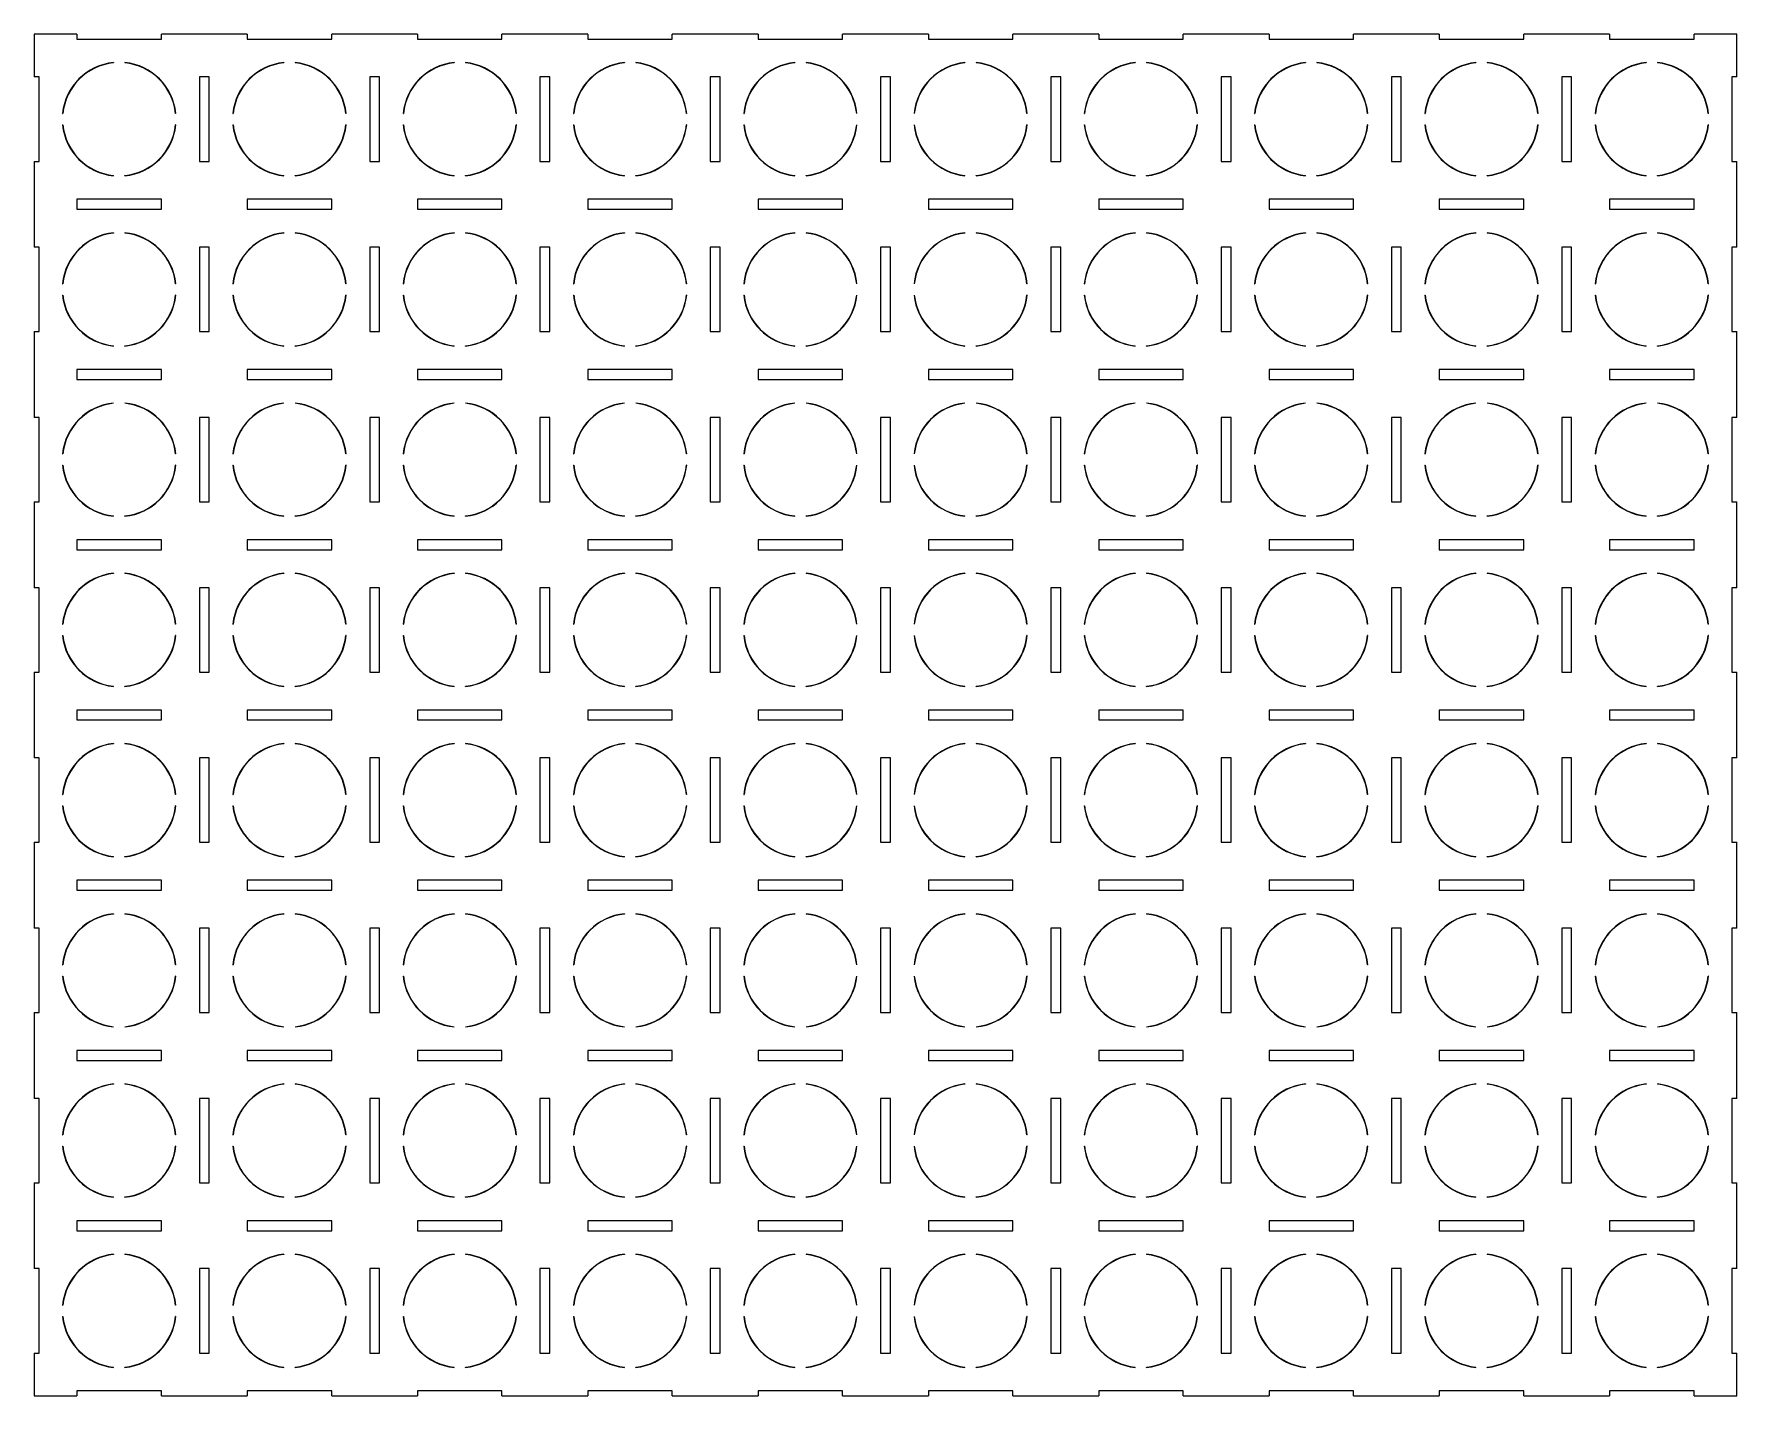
# Model space of a CAD drawing. Extents: x 0 to 300, y 0 to 240.
import ezdxf

# ---------------------------------------------------------------- set-up
doc = ezdxf.new("R2010")
doc.units = 0
doc.layers.add('Shape2DView', color=7, linetype='CONTINUOUS')

msp = doc.modelspace()

# ---------------------------------------------------------------- linework, layer by layer
at = {"layer": 'Shape2DView'}
for p, q in [((7.5625, 240), (0, 240)), ((0, 240), (0, 232.437)), ((7.5625, 240), (7.5625, 239.125)), ((37.5625, 240), (22.4375, 240)), ((22.4375, 239.125), (22.4375, 240)), ((37.5625, 240), (37.5625, 239.125)), ((67.5625, 240), (52.4375, 240)), ((52.4375, 239.125), (52.4375, 240)), ((67.5625, 240), (67.5625, 239.125)), ((97.5625, 240), (82.4375, 240)), ((82.4375, 239.125), (82.4375, 240)), ((97.5625, 240), (97.5625, 239.125)), ((127.562, 240), (112.437, 240)), ((112.437, 239.125), (112.437, 240)), ((127.562, 240), (127.562, 239.125)), ((157.562, 240), (142.437, 240)), ((142.437, 239.125), (142.437, 240)), ((157.562, 240), (157.562, 239.125)), ((187.562, 240), (172.437, 240)), ((172.437, 239.125), (172.437, 240)), ((187.562, 240), (187.562, 239.125)), ((217.562, 240), (202.437, 240)), ((202.437, 239.125), (202.437, 240)), ((217.562, 240), (217.562, 239.125)), ((247.562, 240), (232.437, 240)), ((232.437, 239.125), (232.437, 240)), ((247.562, 240), (247.562, 239.125)), ((277.562, 240), (262.437, 240)), ((262.437, 239.125), (262.437, 240)), ((277.562, 240), (277.562, 239.125)), ((300, 240), (292.437, 240)), ((292.437, 239.125), (292.437, 240)), ((300, 232.438), (300, 240)), ((7.5625, 239.125), (22.4375, 239.125)), ((37.5625, 239.125), (52.4375, 239.125)), ((67.5625, 239.125), (82.4375, 239.125)), ((97.5625, 239.125), (112.437, 239.125)), ((127.562, 239.125), (142.437, 239.125)), ((157.562, 239.125), (172.437, 239.125)), ((187.562, 239.125), (202.437, 239.125)), ((217.562, 239.125), (232.437, 239.125)), ((247.563, 239.125), (262.437, 239.125)), ((277.562, 239.125), (292.437, 239.125)), ((14, 234.975), (14, 234.925)), ((16, 234.975), (16, 234.925)), ((44, 234.975), (44, 234.925)), ((46, 234.975), (46, 234.925)), ((74, 234.975), (74, 234.925)), ((76, 234.975), (76, 234.925)), ((104, 234.975), (104, 234.925)), ((106, 234.975), (106, 234.925)), ((134, 234.975), (134, 234.925)), ((136, 234.975), (136, 234.925)), ((164, 234.975), (164, 234.925)), ((166, 234.975), (166, 234.925)), ((194, 234.975), (194, 234.925)), ((196, 234.975), (196, 234.925)), ((224, 234.975), (224, 234.925)), ((226, 234.975), (226, 234.925)), ((254, 234.975), (254, 234.925)), ((256, 234.975), (256, 234.925)), ((284, 234.975), (284, 234.925)), ((286, 234.975), (286, 234.925)), ((0.875, 232.437), (0, 232.437)), ((0.875, 217.562), (0.875, 232.437)), ((30.875, 232.438), (29.125, 232.438)), ((29.125, 232.438), (29.125, 217.563)), ((30.875, 217.562), (30.875, 232.437)), ((60.875, 232.438), (59.125, 232.438)), ((59.125, 232.438), (59.125, 217.563)), ((60.875, 217.562), (60.875, 232.437)), ((90.875, 232.438), (89.125, 232.438)), ((89.125, 232.438), (89.125, 217.563)), ((90.875, 217.562), (90.875, 232.437)), ((120.875, 232.438), (119.125, 232.438)), ((119.125, 232.438), (119.125, 217.563)), ((120.875, 217.562), (120.875, 232.437)), ((150.875, 232.438), (149.125, 232.438)), ((149.125, 232.438), (149.125, 217.563)), ((150.875, 217.562), (150.875, 232.437)), ((180.875, 232.438), (179.125, 232.438)), ((179.125, 232.438), (179.125, 217.563)), ((180.875, 217.562), (180.875, 232.437)), ((210.875, 232.438), (209.125, 232.438)), ((209.125, 232.438), (209.125, 217.563)), ((210.875, 217.562), (210.875, 232.437)), ((240.875, 232.438), (239.125, 232.438)), ((239.125, 232.438), (239.125, 217.563)), ((240.875, 217.562), (240.875, 232.437)), ((270.875, 232.438), (269.125, 232.438)), ((269.125, 232.438), (269.125, 217.563)), ((270.875, 217.562), (270.875, 232.437)), ((299.125, 232.438), (299.125, 217.563)), ((300, 232.438), (299.125, 232.438)), ((5.025, 226), (5.0752, 226)), ((24.975, 226), (24.9247, 226)), ((35.025, 226), (35.0753, 226)), ((54.975, 226), (54.9247, 226)), ((65.025, 226), (65.0753, 226)), ((84.975, 226), (84.9247, 226)), ((95.025, 226), (95.0753, 226)), ((114.975, 226), (114.925, 226)), ((125.025, 226), (125.075, 226)), ((144.975, 226), (144.925, 226)), ((155.025, 226), (155.075, 226)), ((174.975, 226), (174.925, 226)), ((185.025, 226), (185.075, 226)), ((204.975, 226), (204.925, 226)), ((215.025, 226), (215.075, 226)), ((234.975, 226), (234.925, 226)), ((245.025, 226), (245.075, 226)), ((264.975, 226), (264.925, 226)), ((275.025, 226), (275.075, 226)), ((294.975, 226), (294.925, 226)), ((5.025, 224), (5.0752, 224)), ((24.975, 224), (24.9247, 224)), ((35.025, 224), (35.0753, 224)), ((54.975, 224), (54.9247, 224)), ((65.025, 224), (65.0753, 224)), ((84.975, 224), (84.9247, 224)), ((95.025, 224), (95.0753, 224)), ((114.975, 224), (114.925, 224)), ((125.025, 224), (125.075, 224)), ((144.975, 224), (144.925, 224)), ((155.025, 224), (155.075, 224)), ((174.975, 224), (174.925, 224)), ((185.025, 224), (185.075, 224)), ((204.975, 224), (204.925, 224)), ((215.025, 224), (215.075, 224)), ((234.975, 224), (234.925, 224)), ((245.025, 224), (245.075, 224)), ((264.975, 224), (264.925, 224)), ((275.025, 224), (275.075, 224)), ((294.975, 224), (294.925, 224)), ((0, 217.562), (0.875, 217.562)), ((0, 217.562), (0, 202.437)), ((29.125, 217.562), (30.875, 217.562)), ((59.125, 217.562), (60.875, 217.562)), ((89.125, 217.562), (90.875, 217.562)), ((119.125, 217.562), (120.875, 217.562)), ((149.125, 217.562), (150.875, 217.562)), ((179.125, 217.562), (180.875, 217.562)), ((209.125, 217.562), (210.875, 217.562)), ((239.125, 217.562), (240.875, 217.562)), ((269.125, 217.562), (270.875, 217.562)), ((299.125, 217.563), (300, 217.563)), ((300, 202.438), (300, 217.563)), ((14, 215.025), (14, 215.075)), ((16, 215.025), (16, 215.075)), ((44, 215.025), (44, 215.075)), ((46, 215.025), (46, 215.075)), ((74, 215.025), (74, 215.075)), ((76, 215.025), (76, 215.075)), ((104, 215.025), (104, 215.075)), ((106, 215.025), (106, 215.075)), ((134, 215.025), (134, 215.075)), ((136, 215.025), (136, 215.075)), ((164, 215.025), (164, 215.075)), ((166, 215.025), (166, 215.075)), ((194, 215.025), (194, 215.075)), ((196, 215.025), (196, 215.075)), ((224, 215.025), (224, 215.075)), ((226, 215.025), (226, 215.075)), ((254, 215.025), (254, 215.075)), ((256, 215.025), (256, 215.075)), ((284, 215.025), (284, 215.075)), ((286, 215.025), (286, 215.075)), ((7.5625, 210.875), (7.5625, 209.125)), ((22.4375, 210.875), (7.5625, 210.875)), ((22.4375, 209.125), (22.4375, 210.875)), ((37.5625, 210.875), (37.5625, 209.125)), ((52.4375, 210.875), (37.5625, 210.875)), ((52.4375, 209.125), (52.4375, 210.875)), ((67.5625, 210.875), (67.5625, 209.125)), ((82.4375, 210.875), (67.5625, 210.875)), ((82.4375, 209.125), (82.4375, 210.875)), ((97.5625, 210.875), (97.5625, 209.125)), ((112.438, 210.875), (97.5625, 210.875)), ((112.438, 209.125), (112.438, 210.875)), ((127.562, 210.875), (127.562, 209.125)), ((142.438, 210.875), (127.563, 210.875)), ((142.438, 209.125), (142.438, 210.875)), ((157.562, 210.875), (157.562, 209.125)), ((172.438, 210.875), (157.563, 210.875)), ((172.438, 209.125), (172.438, 210.875)), ((187.562, 210.875), (187.562, 209.125)), ((202.438, 210.875), (187.563, 210.875)), ((202.438, 209.125), (202.438, 210.875)), ((217.562, 210.875), (217.562, 209.125)), ((232.438, 210.875), (217.563, 210.875)), ((232.438, 209.125), (232.438, 210.875)), ((247.562, 210.875), (247.562, 209.125)), ((262.438, 210.875), (247.563, 210.875)), ((262.438, 209.125), (262.438, 210.875)), ((277.562, 210.875), (277.562, 209.125)), ((292.438, 210.875), (277.563, 210.875)), ((292.438, 209.125), (292.438, 210.875)), ((7.5625, 209.125), (22.4375, 209.125)), ((37.5625, 209.125), (52.4375, 209.125)), ((67.5625, 209.125), (82.4375, 209.125)), ((97.5625, 209.125), (112.437, 209.125)), ((127.562, 209.125), (142.437, 209.125)), ((157.562, 209.125), (172.437, 209.125)), ((187.562, 209.125), (202.437, 209.125)), ((217.562, 209.125), (232.437, 209.125)), ((247.563, 209.125), (262.437, 209.125)), ((277.562, 209.125), (292.437, 209.125)), ((14, 204.975), (14, 204.925)), ((16, 204.975), (16, 204.925)), ((44, 204.975), (44, 204.925)), ((46, 204.975), (46, 204.925)), ((74, 204.975), (74, 204.925)), ((76, 204.975), (76, 204.925)), ((104, 204.975), (104, 204.925)), ((106, 204.975), (106, 204.925)), ((134, 204.975), (134, 204.925)), ((136, 204.975), (136, 204.925)), ((164, 204.975), (164, 204.925)), ((166, 204.975), (166, 204.925)), ((194, 204.975), (194, 204.925)), ((196, 204.975), (196, 204.925)), ((224, 204.975), (224, 204.925)), ((226, 204.975), (226, 204.925)), ((254, 204.975), (254, 204.925)), ((256, 204.975), (256, 204.925)), ((284, 204.975), (284, 204.925)), ((286, 204.975), (286, 204.925)), ((0.875, 202.437), (0, 202.437)), ((0.875, 187.562), (0.875, 202.437)), ((30.875, 202.438), (29.125, 202.438)), ((29.125, 202.438), (29.125, 187.563)), ((30.875, 187.562), (30.875, 202.437)), ((60.875, 202.438), (59.125, 202.438)), ((59.125, 202.438), (59.125, 187.563)), ((60.875, 187.562), (60.875, 202.437)), ((90.875, 202.438), (89.125, 202.438)), ((89.125, 202.438), (89.125, 187.563)), ((90.875, 187.562), (90.875, 202.437)), ((120.875, 202.438), (119.125, 202.438)), ((119.125, 202.438), (119.125, 187.563)), ((120.875, 187.562), (120.875, 202.437)), ((150.875, 202.438), (149.125, 202.438)), ((149.125, 202.438), (149.125, 187.563)), ((150.875, 187.562), (150.875, 202.437)), ((180.875, 202.438), (179.125, 202.438)), ((179.125, 202.438), (179.125, 187.563)), ((180.875, 187.562), (180.875, 202.437)), ((210.875, 202.438), (209.125, 202.438)), ((209.125, 202.438), (209.125, 187.563)), ((210.875, 187.562), (210.875, 202.437)), ((240.875, 202.438), (239.125, 202.438)), ((239.125, 202.438), (239.125, 187.563)), ((240.875, 187.562), (240.875, 202.437)), ((270.875, 202.438), (269.125, 202.438)), ((269.125, 202.438), (269.125, 187.563)), ((270.875, 187.562), (270.875, 202.437)), ((299.125, 202.438), (299.125, 187.563)), ((300, 202.438), (299.125, 202.438)), ((5.025, 196), (5.0752, 196)), ((24.975, 196), (24.9247, 196)), ((35.025, 196), (35.0753, 196)), ((54.975, 196), (54.9247, 196)), ((65.025, 196), (65.0753, 196)), ((84.975, 196), (84.9247, 196)), ((95.025, 196), (95.0753, 196)), ((114.975, 196), (114.925, 196)), ((125.025, 196), (125.075, 196)), ((144.975, 196), (144.925, 196)), ((155.025, 196), (155.075, 196)), ((174.975, 196), (174.925, 196)), ((185.025, 196), (185.075, 196)), ((204.975, 196), (204.925, 196)), ((215.025, 196), (215.075, 196)), ((234.975, 196), (234.925, 196)), ((245.025, 196), (245.075, 196)), ((264.975, 196), (264.925, 196)), ((275.025, 196), (275.075, 196)), ((294.975, 196), (294.925, 196)), ((5.025, 194), (5.0752, 194)), ((24.975, 194), (24.9247, 194)), ((35.025, 194), (35.0753, 194)), ((54.975, 194), (54.9247, 194)), ((65.025, 194), (65.0753, 194)), ((84.975, 194), (84.9247, 194)), ((95.025, 194), (95.0753, 194)), ((114.975, 194), (114.925, 194)), ((125.025, 194), (125.075, 194)), ((144.975, 194), (144.925, 194)), ((155.025, 194), (155.075, 194)), ((174.975, 194), (174.925, 194)), ((185.025, 194), (185.075, 194)), ((204.975, 194), (204.925, 194)), ((215.025, 194), (215.075, 194)), ((234.975, 194), (234.925, 194)), ((245.025, 194), (245.075, 194)), ((264.975, 194), (264.925, 194)), ((275.025, 194), (275.075, 194)), ((294.975, 194), (294.925, 194)), ((0, 187.562), (0.875, 187.562)), ((0, 187.562), (0, 172.437)), ((29.125, 187.562), (30.875, 187.562)), ((59.125, 187.562), (60.875, 187.562)), ((89.125, 187.562), (90.875, 187.562)), ((119.125, 187.562), (120.875, 187.562)), ((149.125, 187.562), (150.875, 187.562)), ((179.125, 187.562), (180.875, 187.562)), ((209.125, 187.562), (210.875, 187.562)), ((239.125, 187.562), (240.875, 187.562)), ((269.125, 187.562), (270.875, 187.562)), ((299.125, 187.563), (300, 187.563)), ((300, 172.438), (300, 187.563)), ((14, 185.025), (14, 185.075)), ((16, 185.025), (16, 185.075)), ((44, 185.025), (44, 185.075)), ((46, 185.025), (46, 185.075)), ((74, 185.025), (74, 185.075)), ((76, 185.025), (76, 185.075)), ((104, 185.025), (104, 185.075)), ((106, 185.025), (106, 185.075)), ((134, 185.025), (134, 185.075)), ((136, 185.025), (136, 185.075)), ((164, 185.025), (164, 185.075)), ((166, 185.025), (166, 185.075)), ((194, 185.025), (194, 185.075)), ((196, 185.025), (196, 185.075)), ((224, 185.025), (224, 185.075)), ((226, 185.025), (226, 185.075)), ((254, 185.025), (254, 185.075)), ((256, 185.025), (256, 185.075)), ((284, 185.025), (284, 185.075)), ((286, 185.025), (286, 185.075)), ((7.5625, 180.875), (7.5625, 179.125)), ((22.4375, 180.875), (7.5625, 180.875)), ((22.4375, 179.125), (22.4375, 180.875)), ((37.5625, 180.875), (37.5625, 179.125)), ((52.4375, 180.875), (37.5625, 180.875)), ((52.4375, 179.125), (52.4375, 180.875)), ((67.5625, 180.875), (67.5625, 179.125)), ((82.4375, 180.875), (67.5625, 180.875)), ((82.4375, 179.125), (82.4375, 180.875)), ((97.5625, 180.875), (97.5625, 179.125)), ((112.438, 180.875), (97.5625, 180.875)), ((112.438, 179.125), (112.438, 180.875)), ((127.562, 180.875), (127.562, 179.125)), ((142.438, 180.875), (127.563, 180.875)), ((142.438, 179.125), (142.438, 180.875)), ((157.562, 180.875), (157.562, 179.125)), ((172.438, 180.875), (157.563, 180.875)), ((172.438, 179.125), (172.438, 180.875)), ((187.562, 180.875), (187.562, 179.125)), ((202.438, 180.875), (187.563, 180.875)), ((202.438, 179.125), (202.438, 180.875)), ((217.562, 180.875), (217.562, 179.125)), ((232.438, 180.875), (217.563, 180.875)), ((232.438, 179.125), (232.438, 180.875)), ((247.562, 180.875), (247.562, 179.125)), ((262.438, 180.875), (247.563, 180.875)), ((262.438, 179.125), (262.438, 180.875)), ((277.562, 180.875), (277.562, 179.125)), ((292.438, 180.875), (277.563, 180.875)), ((292.438, 179.125), (292.438, 180.875)), ((7.5625, 179.125), (22.4375, 179.125)), ((37.5625, 179.125), (52.4375, 179.125)), ((67.5625, 179.125), (82.4375, 179.125)), ((97.5625, 179.125), (112.437, 179.125)), ((127.562, 179.125), (142.437, 179.125)), ((157.562, 179.125), (172.437, 179.125)), ((187.562, 179.125), (202.437, 179.125)), ((217.562, 179.125), (232.437, 179.125)), ((247.563, 179.125), (262.437, 179.125)), ((277.562, 179.125), (292.437, 179.125)), ((14, 174.975), (14, 174.925)), ((16, 174.975), (16, 174.925)), ((44, 174.975), (44, 174.925)), ((46, 174.975), (46, 174.925)), ((74, 174.975), (74, 174.925)), ((76, 174.975), (76, 174.925)), ((104, 174.975), (104, 174.925)), ((106, 174.975), (106, 174.925)), ((134, 174.975), (134, 174.925)), ((136, 174.975), (136, 174.925)), ((164, 174.975), (164, 174.925)), ((166, 174.975), (166, 174.925)), ((194, 174.975), (194, 174.925)), ((196, 174.975), (196, 174.925)), ((224, 174.975), (224, 174.925)), ((226, 174.975), (226, 174.925)), ((254, 174.975), (254, 174.925)), ((256, 174.975), (256, 174.925)), ((284, 174.975), (284, 174.925)), ((286, 174.975), (286, 174.925)), ((0.875, 172.437), (0, 172.437)), ((0.875, 157.562), (0.875, 172.437)), ((30.875, 172.438), (29.125, 172.438)), ((29.125, 172.438), (29.125, 157.563)), ((30.875, 157.562), (30.875, 172.437)), ((60.875, 172.438), (59.125, 172.438)), ((59.125, 172.438), (59.125, 157.563)), ((60.875, 157.562), (60.875, 172.437)), ((90.875, 172.438), (89.125, 172.438)), ((89.125, 172.438), (89.125, 157.563)), ((90.875, 157.562), (90.875, 172.437)), ((120.875, 172.438), (119.125, 172.438)), ((119.125, 172.438), (119.125, 157.563)), ((120.875, 157.562), (120.875, 172.437)), ((150.875, 172.438), (149.125, 172.438)), ((149.125, 172.438), (149.125, 157.563)), ((150.875, 157.562), (150.875, 172.437)), ((180.875, 172.438), (179.125, 172.438)), ((179.125, 172.438), (179.125, 157.563)), ((180.875, 157.562), (180.875, 172.437)), ((210.875, 172.438), (209.125, 172.438)), ((209.125, 172.438), (209.125, 157.563)), ((210.875, 157.562), (210.875, 172.437)), ((240.875, 172.438), (239.125, 172.438)), ((239.125, 172.438), (239.125, 157.563)), ((240.875, 157.562), (240.875, 172.437)), ((270.875, 172.438), (269.125, 172.438)), ((269.125, 172.438), (269.125, 157.563)), ((270.875, 157.562), (270.875, 172.437)), ((299.125, 172.438), (299.125, 157.563)), ((300, 172.438), (299.125, 172.438)), ((5.025, 166), (5.0752, 166)), ((24.975, 166), (24.9247, 166)), ((35.025, 166), (35.0753, 166)), ((54.975, 166), (54.9247, 166)), ((65.025, 166), (65.0753, 166)), ((84.975, 166), (84.9247, 166)), ((95.025, 166), (95.0753, 166)), ((114.975, 166), (114.925, 166)), ((125.025, 166), (125.075, 166)), ((144.975, 166), (144.925, 166)), ((155.025, 166), (155.075, 166)), ((174.975, 166), (174.925, 166)), ((185.025, 166), (185.075, 166)), ((204.975, 166), (204.925, 166)), ((215.025, 166), (215.075, 166)), ((234.975, 166), (234.925, 166)), ((245.025, 166), (245.075, 166)), ((264.975, 166), (264.925, 166)), ((275.025, 166), (275.075, 166)), ((294.975, 166), (294.925, 166)), ((5.025, 164), (5.0752, 164)), ((24.975, 164), (24.9247, 164)), ((35.025, 164), (35.0753, 164)), ((54.975, 164), (54.9247, 164)), ((65.025, 164), (65.0753, 164)), ((84.975, 164), (84.9247, 164)), ((95.025, 164), (95.0753, 164)), ((114.975, 164), (114.925, 164)), ((125.025, 164), (125.075, 164)), ((144.975, 164), (144.925, 164)), ((155.025, 164), (155.075, 164)), ((174.975, 164), (174.925, 164)), ((185.025, 164), (185.075, 164)), ((204.975, 164), (204.925, 164)), ((215.025, 164), (215.075, 164)), ((234.975, 164), (234.925, 164)), ((245.025, 164), (245.075, 164)), ((264.975, 164), (264.925, 164)), ((275.025, 164), (275.075, 164)), ((294.975, 164), (294.925, 164)), ((0, 157.562), (0.875, 157.562)), ((0, 157.562), (0, 142.437)), ((29.125, 157.562), (30.875, 157.562)), ((59.125, 157.562), (60.875, 157.562)), ((89.125, 157.562), (90.875, 157.562)), ((119.125, 157.562), (120.875, 157.562)), ((149.125, 157.562), (150.875, 157.562)), ((179.125, 157.562), (180.875, 157.562)), ((209.125, 157.562), (210.875, 157.562)), ((239.125, 157.562), (240.875, 157.562)), ((269.125, 157.562), (270.875, 157.562)), ((299.125, 157.563), (300, 157.563)), ((300, 142.438), (300, 157.563)), ((14, 155.025), (14, 155.075)), ((16, 155.025), (16, 155.075)), ((44, 155.025), (44, 155.075)), ((46, 155.025), (46, 155.075)), ((74, 155.025), (74, 155.075)), ((76, 155.025), (76, 155.075)), ((104, 155.025), (104, 155.075)), ((106, 155.025), (106, 155.075)), ((134, 155.025), (134, 155.075)), ((136, 155.025), (136, 155.075)), ((164, 155.025), (164, 155.075)), ((166, 155.025), (166, 155.075)), ((194, 155.025), (194, 155.075)), ((196, 155.025), (196, 155.075)), ((224, 155.025), (224, 155.075)), ((226, 155.025), (226, 155.075)), ((254, 155.025), (254, 155.075)), ((256, 155.025), (256, 155.075)), ((284, 155.025), (284, 155.075)), ((286, 155.025), (286, 155.075)), ((7.5625, 150.875), (7.5625, 149.125)), ((22.4375, 150.875), (7.5625, 150.875)), ((22.4375, 149.125), (22.4375, 150.875)), ((37.5625, 150.875), (37.5625, 149.125)), ((52.4375, 150.875), (37.5625, 150.875)), ((52.4375, 149.125), (52.4375, 150.875)), ((67.5625, 150.875), (67.5625, 149.125)), ((82.4375, 150.875), (67.5625, 150.875)), ((82.4375, 149.125), (82.4375, 150.875)), ((97.5625, 150.875), (97.5625, 149.125)), ((112.438, 150.875), (97.5625, 150.875)), ((112.438, 149.125), (112.438, 150.875)), ((127.562, 150.875), (127.562, 149.125)), ((142.438, 150.875), (127.563, 150.875)), ((142.438, 149.125), (142.438, 150.875)), ((157.562, 150.875), (157.562, 149.125)), ((172.438, 150.875), (157.563, 150.875)), ((172.438, 149.125), (172.438, 150.875)), ((187.562, 150.875), (187.562, 149.125)), ((202.438, 150.875), (187.563, 150.875)), ((202.438, 149.125), (202.438, 150.875)), ((217.562, 150.875), (217.562, 149.125)), ((232.438, 150.875), (217.563, 150.875)), ((232.438, 149.125), (232.438, 150.875)), ((247.562, 150.875), (247.562, 149.125)), ((262.438, 150.875), (247.563, 150.875)), ((262.438, 149.125), (262.438, 150.875)), ((277.562, 150.875), (277.562, 149.125)), ((292.438, 150.875), (277.563, 150.875)), ((292.438, 149.125), (292.438, 150.875)), ((7.5625, 149.125), (22.4375, 149.125)), ((37.5625, 149.125), (52.4375, 149.125)), ((67.5625, 149.125), (82.4375, 149.125)), ((97.5625, 149.125), (112.437, 149.125)), ((127.562, 149.125), (142.437, 149.125)), ((157.562, 149.125), (172.437, 149.125)), ((187.562, 149.125), (202.437, 149.125)), ((217.562, 149.125), (232.437, 149.125)), ((247.563, 149.125), (262.437, 149.125)), ((277.562, 149.125), (292.437, 149.125)), ((14, 144.975), (14, 144.925)), ((16, 144.975), (16, 144.925)), ((44, 144.975), (44, 144.925)), ((46, 144.975), (46, 144.925)), ((74, 144.975), (74, 144.925)), ((76, 144.975), (76, 144.925)), ((104, 144.975), (104, 144.925)), ((106, 144.975), (106, 144.925)), ((134, 144.975), (134, 144.925)), ((136, 144.975), (136, 144.925)), ((164, 144.975), (164, 144.925)), ((166, 144.975), (166, 144.925)), ((194, 144.975), (194, 144.925)), ((196, 144.975), (196, 144.925)), ((224, 144.975), (224, 144.925)), ((226, 144.975), (226, 144.925)), ((254, 144.975), (254, 144.925)), ((256, 144.975), (256, 144.925)), ((284, 144.975), (284, 144.925)), ((286, 144.975), (286, 144.925)), ((0.875, 142.437), (0, 142.437)), ((0.875, 127.562), (0.875, 142.437)), ((30.875, 142.438), (29.125, 142.438)), ((29.125, 142.438), (29.125, 127.563)), ((30.875, 127.562), (30.875, 142.437)), ((60.875, 142.438), (59.125, 142.438)), ((59.125, 142.438), (59.125, 127.563)), ((60.875, 127.562), (60.875, 142.437)), ((90.875, 142.438), (89.125, 142.438)), ((89.125, 142.438), (89.125, 127.563)), ((90.875, 127.562), (90.875, 142.437)), ((120.875, 142.438), (119.125, 142.438)), ((119.125, 142.438), (119.125, 127.563)), ((120.875, 127.562), (120.875, 142.437)), ((150.875, 142.438), (149.125, 142.438)), ((149.125, 142.438), (149.125, 127.563)), ((150.875, 127.562), (150.875, 142.437)), ((180.875, 142.438), (179.125, 142.438)), ((179.125, 142.438), (179.125, 127.563)), ((180.875, 127.562), (180.875, 142.437)), ((210.875, 142.438), (209.125, 142.438)), ((209.125, 142.438), (209.125, 127.563)), ((210.875, 127.562), (210.875, 142.437)), ((240.875, 142.438), (239.125, 142.438)), ((239.125, 142.438), (239.125, 127.563)), ((240.875, 127.562), (240.875, 142.437)), ((270.875, 142.438), (269.125, 142.438)), ((269.125, 142.438), (269.125, 127.563)), ((270.875, 127.562), (270.875, 142.437)), ((299.125, 142.438), (299.125, 127.563)), ((300, 142.438), (299.125, 142.438)), ((5.025, 136), (5.0752, 136)), ((24.975, 136), (24.9247, 136)), ((35.025, 136), (35.0753, 136)), ((54.975, 136), (54.9247, 136)), ((65.025, 136), (65.0753, 136)), ((84.975, 136), (84.9247, 136)), ((95.025, 136), (95.0753, 136)), ((114.975, 136), (114.925, 136)), ((125.025, 136), (125.075, 136)), ((144.975, 136), (144.925, 136)), ((155.025, 136), (155.075, 136)), ((174.975, 136), (174.925, 136)), ((185.025, 136), (185.075, 136)), ((204.975, 136), (204.925, 136)), ((215.025, 136), (215.075, 136)), ((234.975, 136), (234.925, 136)), ((245.025, 136), (245.075, 136)), ((264.975, 136), (264.925, 136)), ((275.025, 136), (275.075, 136)), ((294.975, 136), (294.925, 136)), ((5.025, 134), (5.0752, 134)), ((24.975, 134), (24.9247, 134)), ((35.025, 134), (35.0753, 134)), ((54.975, 134), (54.9247, 134)), ((65.025, 134), (65.0753, 134)), ((84.975, 134), (84.9247, 134)), ((95.025, 134), (95.0753, 134)), ((114.975, 134), (114.925, 134)), ((125.025, 134), (125.075, 134)), ((144.975, 134), (144.925, 134)), ((155.025, 134), (155.075, 134)), ((174.975, 134), (174.925, 134)), ((185.025, 134), (185.075, 134)), ((204.975, 134), (204.925, 134)), ((215.025, 134), (215.075, 134)), ((234.975, 134), (234.925, 134)), ((245.025, 134), (245.075, 134)), ((264.975, 134), (264.925, 134)), ((275.025, 134), (275.075, 134)), ((294.975, 134), (294.925, 134)), ((0, 127.562), (0.875, 127.562)), ((0, 127.562), (0, 112.437)), ((29.125, 127.562), (30.875, 127.562)), ((59.125, 127.562), (60.875, 127.562)), ((89.125, 127.562), (90.875, 127.562)), ((119.125, 127.562), (120.875, 127.562)), ((149.125, 127.562), (150.875, 127.562)), ((179.125, 127.562), (180.875, 127.562)), ((209.125, 127.562), (210.875, 127.562)), ((239.125, 127.562), (240.875, 127.562)), ((269.125, 127.562), (270.875, 127.562)), ((299.125, 127.563), (300, 127.563)), ((300, 112.438), (300, 127.563)), ((14, 125.025), (14, 125.075)), ((16, 125.025), (16, 125.075)), ((44, 125.025), (44, 125.075)), ((46, 125.025), (46, 125.075)), ((74, 125.025), (74, 125.075)), ((76, 125.025), (76, 125.075)), ((104, 125.025), (104, 125.075)), ((106, 125.025), (106, 125.075)), ((134, 125.025), (134, 125.075)), ((136, 125.025), (136, 125.075)), ((164, 125.025), (164, 125.075)), ((166, 125.025), (166, 125.075)), ((194, 125.025), (194, 125.075)), ((196, 125.025), (196, 125.075)), ((224, 125.025), (224, 125.075)), ((226, 125.025), (226, 125.075)), ((254, 125.025), (254, 125.075)), ((256, 125.025), (256, 125.075)), ((284, 125.025), (284, 125.075)), ((286, 125.025), (286, 125.075)), ((7.5625, 120.875), (7.5625, 119.125)), ((22.4375, 120.875), (7.5625, 120.875)), ((22.4375, 119.125), (22.4375, 120.875)), ((37.5625, 120.875), (37.5625, 119.125)), ((52.4375, 120.875), (37.5625, 120.875)), ((52.4375, 119.125), (52.4375, 120.875)), ((67.5625, 120.875), (67.5625, 119.125)), ((82.4375, 120.875), (67.5625, 120.875)), ((82.4375, 119.125), (82.4375, 120.875)), ((97.5625, 120.875), (97.5625, 119.125)), ((112.438, 120.875), (97.5625, 120.875)), ((112.438, 119.125), (112.438, 120.875)), ((127.562, 120.875), (127.562, 119.125)), ((142.438, 120.875), (127.563, 120.875)), ((142.438, 119.125), (142.438, 120.875)), ((157.562, 120.875), (157.562, 119.125)), ((172.438, 120.875), (157.563, 120.875)), ((172.438, 119.125), (172.438, 120.875)), ((187.562, 120.875), (187.562, 119.125)), ((202.438, 120.875), (187.563, 120.875)), ((202.438, 119.125), (202.438, 120.875)), ((217.562, 120.875), (217.562, 119.125)), ((232.438, 120.875), (217.563, 120.875)), ((232.438, 119.125), (232.438, 120.875)), ((247.562, 120.875), (247.562, 119.125)), ((262.438, 120.875), (247.563, 120.875)), ((262.438, 119.125), (262.438, 120.875)), ((277.562, 120.875), (277.562, 119.125)), ((292.438, 120.875), (277.563, 120.875)), ((292.438, 119.125), (292.438, 120.875)), ((7.5625, 119.125), (22.4375, 119.125)), ((37.5625, 119.125), (52.4375, 119.125)), ((67.5625, 119.125), (82.4375, 119.125)), ((97.5625, 119.125), (112.437, 119.125)), ((127.562, 119.125), (142.437, 119.125)), ((157.562, 119.125), (172.437, 119.125)), ((187.562, 119.125), (202.437, 119.125)), ((217.562, 119.125), (232.437, 119.125)), ((247.563, 119.125), (262.437, 119.125)), ((277.562, 119.125), (292.437, 119.125)), ((14, 114.975), (14, 114.925)), ((16, 114.975), (16, 114.925)), ((44, 114.975), (44, 114.925)), ((46, 114.975), (46, 114.925)), ((74, 114.975), (74, 114.925)), ((76, 114.975), (76, 114.925)), ((104, 114.975), (104, 114.925)), ((106, 114.975), (106, 114.925)), ((134, 114.975), (134, 114.925)), ((136, 114.975), (136, 114.925)), ((164, 114.975), (164, 114.925)), ((166, 114.975), (166, 114.925)), ((194, 114.975), (194, 114.925)), ((196, 114.975), (196, 114.925)), ((224, 114.975), (224, 114.925)), ((226, 114.975), (226, 114.925)), ((254, 114.975), (254, 114.925)), ((256, 114.975), (256, 114.925)), ((284, 114.975), (284, 114.925)), ((286, 114.975), (286, 114.925)), ((0.875, 112.437), (0, 112.437)), ((0.875, 97.5625), (0.875, 112.437)), ((30.875, 112.438), (29.125, 112.438)), ((29.125, 112.438), (29.125, 97.5625)), ((30.875, 97.5625), (30.875, 112.437)), ((60.875, 112.438), (59.125, 112.438)), ((59.125, 112.438), (59.125, 97.5625)), ((60.875, 97.5625), (60.875, 112.437)), ((90.875, 112.438), (89.125, 112.438)), ((89.125, 112.438), (89.125, 97.5625)), ((90.875, 97.5625), (90.875, 112.437)), ((120.875, 112.438), (119.125, 112.438)), ((119.125, 112.438), (119.125, 97.5625)), ((120.875, 97.5625), (120.875, 112.437)), ((150.875, 112.438), (149.125, 112.438)), ((149.125, 112.438), (149.125, 97.5625)), ((150.875, 97.5625), (150.875, 112.437)), ((180.875, 112.438), (179.125, 112.438)), ((179.125, 112.438), (179.125, 97.5625)), ((180.875, 97.5625), (180.875, 112.437)), ((210.875, 112.438), (209.125, 112.438)), ((209.125, 112.438), (209.125, 97.5625)), ((210.875, 97.5625), (210.875, 112.437)), ((240.875, 112.438), (239.125, 112.438)), ((239.125, 112.438), (239.125, 97.5625)), ((240.875, 97.5625), (240.875, 112.437)), ((270.875, 112.438), (269.125, 112.438)), ((269.125, 112.438), (269.125, 97.5625)), ((270.875, 97.5625), (270.875, 112.437)), ((299.125, 112.438), (299.125, 97.5625)), ((300, 112.438), (299.125, 112.438)), ((5.025, 106), (5.0752, 106)), ((24.975, 106), (24.9247, 106)), ((35.025, 106), (35.0753, 106)), ((54.975, 106), (54.9247, 106)), ((65.025, 106), (65.0753, 106)), ((84.975, 106), (84.9247, 106)), ((95.025, 106), (95.0753, 106)), ((114.975, 106), (114.925, 106)), ((125.025, 106), (125.075, 106)), ((144.975, 106), (144.925, 106)), ((155.025, 106), (155.075, 106)), ((174.975, 106), (174.925, 106)), ((185.025, 106), (185.075, 106)), ((204.975, 106), (204.925, 106)), ((215.025, 106), (215.075, 106)), ((234.975, 106), (234.925, 106)), ((245.025, 106), (245.075, 106)), ((264.975, 106), (264.925, 106)), ((275.025, 106), (275.075, 106)), ((294.975, 106), (294.925, 106)), ((5.025, 104), (5.0752, 104)), ((24.975, 104), (24.9247, 104)), ((35.025, 104), (35.0753, 104)), ((54.975, 104), (54.9247, 104)), ((65.025, 104), (65.0753, 104)), ((84.975, 104), (84.9247, 104)), ((95.025, 104), (95.0753, 104)), ((114.975, 104), (114.925, 104)), ((125.025, 104), (125.075, 104)), ((144.975, 104), (144.925, 104)), ((155.025, 104), (155.075, 104)), ((174.975, 104), (174.925, 104)), ((185.025, 104), (185.075, 104)), ((204.975, 104), (204.925, 104)), ((215.025, 104), (215.075, 104)), ((234.975, 104), (234.925, 104)), ((245.025, 104), (245.075, 104)), ((264.975, 104), (264.925, 104)), ((275.025, 104), (275.075, 104)), ((294.975, 104), (294.925, 104)), ((0, 97.5625), (0.875, 97.5625)), ((0, 97.5625), (0, 82.4375)), ((29.125, 97.5625), (30.875, 97.5625)), ((59.125, 97.5625), (60.875, 97.5625)), ((89.125, 97.5625), (90.875, 97.5625)), ((119.125, 97.5625), (120.875, 97.5625)), ((149.125, 97.5625), (150.875, 97.5625)), ((179.125, 97.5625), (180.875, 97.5625)), ((209.125, 97.5625), (210.875, 97.5625)), ((239.125, 97.5625), (240.875, 97.5625)), ((269.125, 97.5625), (270.875, 97.5625)), ((299.125, 97.5625), (300, 97.5625)), ((300, 82.4375), (300, 97.5625)), ((14, 95.025), (14, 95.0753)), ((16, 95.025), (16, 95.0753)), ((44, 95.025), (44, 95.0753)), ((46, 95.025), (46, 95.0753)), ((74, 95.025), (74, 95.0753)), ((76, 95.025), (76, 95.0753)), ((104, 95.025), (104, 95.0753)), ((106, 95.025), (106, 95.0753)), ((134, 95.025), (134, 95.0753)), ((136, 95.025), (136, 95.0753)), ((164, 95.025), (164, 95.0753)), ((166, 95.025), (166, 95.0753)), ((194, 95.025), (194, 95.0753)), ((196, 95.025), (196, 95.0753)), ((224, 95.025), (224, 95.0753)), ((226, 95.025), (226, 95.0753)), ((254, 95.025), (254, 95.0753)), ((256, 95.025), (256, 95.0753)), ((284, 95.025), (284, 95.0753)), ((286, 95.025), (286, 95.0753)), ((7.5625, 90.875), (7.5625, 89.125)), ((22.4375, 90.875), (7.5625, 90.875)), ((22.4375, 89.125), (22.4375, 90.875)), ((37.5625, 90.875), (37.5625, 89.125)), ((52.4375, 90.875), (37.5625, 90.875)), ((52.4375, 89.125), (52.4375, 90.875)), ((67.5625, 90.875), (67.5625, 89.125)), ((82.4375, 90.875), (67.5625, 90.875)), ((82.4375, 89.125), (82.4375, 90.875)), ((97.5625, 90.875), (97.5625, 89.125)), ((112.438, 90.875), (97.5625, 90.875)), ((112.438, 89.125), (112.438, 90.875)), ((127.562, 90.875), (127.562, 89.125)), ((142.438, 90.875), (127.563, 90.875)), ((142.438, 89.125), (142.438, 90.875)), ((157.562, 90.875), (157.562, 89.125)), ((172.438, 90.875), (157.563, 90.875)), ((172.438, 89.125), (172.438, 90.875)), ((187.562, 90.875), (187.562, 89.125)), ((202.438, 90.875), (187.563, 90.875)), ((202.438, 89.125), (202.438, 90.875)), ((217.562, 90.875), (217.562, 89.125)), ((232.438, 90.875), (217.563, 90.875)), ((232.438, 89.125), (232.438, 90.875)), ((247.562, 90.875), (247.562, 89.125)), ((262.438, 90.875), (247.563, 90.875)), ((262.438, 89.125), (262.438, 90.875)), ((277.562, 90.875), (277.562, 89.125)), ((292.438, 90.875), (277.563, 90.875)), ((292.438, 89.125), (292.438, 90.875)), ((7.5625, 89.125), (22.4375, 89.125)), ((37.5625, 89.125), (52.4375, 89.125)), ((67.5625, 89.125), (82.4375, 89.125)), ((97.5625, 89.125), (112.437, 89.125)), ((127.562, 89.125), (142.437, 89.125)), ((157.562, 89.125), (172.437, 89.125)), ((187.562, 89.125), (202.437, 89.125)), ((217.562, 89.125), (232.437, 89.125)), ((247.563, 89.125), (262.437, 89.125)), ((277.562, 89.125), (292.437, 89.125)), ((14, 84.975), (14, 84.9247)), ((16, 84.975), (16, 84.9247)), ((44, 84.975), (44, 84.9247)), ((46, 84.975), (46, 84.9247)), ((74, 84.975), (74, 84.9247)), ((76, 84.975), (76, 84.9247)), ((104, 84.975), (104, 84.9247)), ((106, 84.975), (106, 84.9247)), ((134, 84.975), (134, 84.9247)), ((136, 84.975), (136, 84.9247)), ((164, 84.975), (164, 84.9247)), ((166, 84.975), (166, 84.9247)), ((194, 84.975), (194, 84.9247)), ((196, 84.975), (196, 84.9247)), ((224, 84.975), (224, 84.9247)), ((226, 84.975), (226, 84.9247)), ((254, 84.975), (254, 84.9247)), ((256, 84.975), (256, 84.9247)), ((284, 84.975), (284, 84.9247)), ((286, 84.975), (286, 84.9247)), ((0.875, 82.4375), (0, 82.4375)), ((0.875, 67.5625), (0.875, 82.4375)), ((30.875, 82.4375), (29.125, 82.4375)), ((29.125, 82.4375), (29.125, 67.5625)), ((30.875, 67.5625), (30.875, 82.4375)), ((60.875, 82.4375), (59.125, 82.4375)), ((59.125, 82.4375), (59.125, 67.5625)), ((60.875, 67.5625), (60.875, 82.4375)), ((90.875, 82.4375), (89.125, 82.4375)), ((89.125, 82.4375), (89.125, 67.5625)), ((90.875, 67.5625), (90.875, 82.4375)), ((120.875, 82.4375), (119.125, 82.4375)), ((119.125, 82.4375), (119.125, 67.5625)), ((120.875, 67.5625), (120.875, 82.4375)), ((150.875, 82.4375), (149.125, 82.4375)), ((149.125, 82.4375), (149.125, 67.5625)), ((150.875, 67.5625), (150.875, 82.4375)), ((180.875, 82.4375), (179.125, 82.4375)), ((179.125, 82.4375), (179.125, 67.5625)), ((180.875, 67.5625), (180.875, 82.4375)), ((210.875, 82.4375), (209.125, 82.4375)), ((209.125, 82.4375), (209.125, 67.5625)), ((210.875, 67.5625), (210.875, 82.4375)), ((240.875, 82.4375), (239.125, 82.4375)), ((239.125, 82.4375), (239.125, 67.5625)), ((240.875, 67.5625), (240.875, 82.4375)), ((270.875, 82.4375), (269.125, 82.4375)), ((269.125, 82.4375), (269.125, 67.5625)), ((270.875, 67.5625), (270.875, 82.4375)), ((299.125, 82.4375), (299.125, 67.5625)), ((300, 82.4375), (299.125, 82.4375)), ((5.025, 76), (5.0752, 76)), ((24.975, 76), (24.9247, 76)), ((35.025, 76), (35.0753, 76)), ((54.975, 76), (54.9247, 76)), ((65.025, 76), (65.0753, 76)), ((84.975, 76), (84.9247, 76)), ((95.025, 76), (95.0753, 76)), ((114.975, 76), (114.925, 76)), ((125.025, 76), (125.075, 76)), ((144.975, 76), (144.925, 76)), ((155.025, 76), (155.075, 76)), ((174.975, 76), (174.925, 76)), ((185.025, 76), (185.075, 76)), ((204.975, 76), (204.925, 76)), ((215.025, 76), (215.075, 76)), ((234.975, 76), (234.925, 76)), ((245.025, 76), (245.075, 76)), ((264.975, 76), (264.925, 76)), ((275.025, 76), (275.075, 76)), ((294.975, 76), (294.925, 76)), ((5.025, 74), (5.0752, 74)), ((24.975, 74), (24.9247, 74)), ((35.025, 74), (35.0753, 74)), ((54.975, 74), (54.9247, 74)), ((65.025, 74), (65.0753, 74)), ((84.975, 74), (84.9247, 74)), ((95.025, 74), (95.0753, 74)), ((114.975, 74), (114.925, 74)), ((125.025, 74), (125.075, 74)), ((144.975, 74), (144.925, 74)), ((155.025, 74), (155.075, 74)), ((174.975, 74), (174.925, 74)), ((185.025, 74), (185.075, 74)), ((204.975, 74), (204.925, 74)), ((215.025, 74), (215.075, 74)), ((234.975, 74), (234.925, 74)), ((245.025, 74), (245.075, 74)), ((264.975, 74), (264.925, 74)), ((275.025, 74), (275.075, 74)), ((294.975, 74), (294.925, 74)), ((0, 67.5625), (0.875, 67.5625)), ((0, 67.5625), (0, 52.4375)), ((29.125, 67.5625), (30.875, 67.5625)), ((59.125, 67.5625), (60.875, 67.5625)), ((89.125, 67.5625), (90.875, 67.5625)), ((119.125, 67.5625), (120.875, 67.5625)), ((149.125, 67.5625), (150.875, 67.5625)), ((179.125, 67.5625), (180.875, 67.5625)), ((209.125, 67.5625), (210.875, 67.5625)), ((239.125, 67.5625), (240.875, 67.5625)), ((269.125, 67.5625), (270.875, 67.5625)), ((299.125, 67.5625), (300, 67.5625)), ((300, 52.4375), (300, 67.5625)), ((14, 65.025), (14, 65.0753)), ((16, 65.025), (16, 65.0753)), ((44, 65.025), (44, 65.0753)), ((46, 65.025), (46, 65.0753)), ((74, 65.025), (74, 65.0753)), ((76, 65.025), (76, 65.0753)), ((104, 65.025), (104, 65.0753)), ((106, 65.025), (106, 65.0753)), ((134, 65.025), (134, 65.0753)), ((136, 65.025), (136, 65.0753)), ((164, 65.025), (164, 65.0753)), ((166, 65.025), (166, 65.0753)), ((194, 65.025), (194, 65.0753)), ((196, 65.025), (196, 65.0753)), ((224, 65.025), (224, 65.0753)), ((226, 65.025), (226, 65.0753)), ((254, 65.025), (254, 65.0753)), ((256, 65.025), (256, 65.0753)), ((284, 65.025), (284, 65.0753)), ((286, 65.025), (286, 65.0753)), ((7.5625, 60.875), (7.5625, 59.125)), ((22.4375, 60.875), (7.5625, 60.875)), ((22.4375, 59.125), (22.4375, 60.875)), ((37.5625, 60.875), (37.5625, 59.125)), ((52.4375, 60.875), (37.5625, 60.875)), ((52.4375, 59.125), (52.4375, 60.875)), ((67.5625, 60.875), (67.5625, 59.125)), ((82.4375, 60.875), (67.5625, 60.875)), ((82.4375, 59.125), (82.4375, 60.875)), ((97.5625, 60.875), (97.5625, 59.125)), ((112.438, 60.875), (97.5625, 60.875)), ((112.438, 59.125), (112.438, 60.875)), ((127.562, 60.875), (127.562, 59.125)), ((142.438, 60.875), (127.563, 60.875)), ((142.438, 59.125), (142.438, 60.875)), ((157.562, 60.875), (157.562, 59.125)), ((172.438, 60.875), (157.563, 60.875)), ((172.438, 59.125), (172.438, 60.875)), ((187.562, 60.875), (187.562, 59.125)), ((202.438, 60.875), (187.563, 60.875)), ((202.438, 59.125), (202.438, 60.875)), ((217.562, 60.875), (217.562, 59.125)), ((232.438, 60.875), (217.563, 60.875)), ((232.438, 59.125), (232.438, 60.875)), ((247.562, 60.875), (247.562, 59.125)), ((262.438, 60.875), (247.563, 60.875)), ((262.438, 59.125), (262.438, 60.875)), ((277.562, 60.875), (277.562, 59.125)), ((292.438, 60.875), (277.563, 60.875)), ((292.438, 59.125), (292.438, 60.875)), ((7.5625, 59.125), (22.4375, 59.125)), ((37.5625, 59.125), (52.4375, 59.125)), ((67.5625, 59.125), (82.4375, 59.125)), ((97.5625, 59.125), (112.437, 59.125)), ((127.562, 59.125), (142.437, 59.125)), ((157.562, 59.125), (172.437, 59.125)), ((187.562, 59.125), (202.437, 59.125)), ((217.562, 59.125), (232.437, 59.125)), ((247.563, 59.125), (262.437, 59.125)), ((277.562, 59.125), (292.437, 59.125)), ((14, 54.975), (14, 54.9247)), ((16, 54.975), (16, 54.9247)), ((44, 54.975), (44, 54.9247)), ((46, 54.975), (46, 54.9247)), ((74, 54.975), (74, 54.9247)), ((76, 54.975), (76, 54.9247)), ((104, 54.975), (104, 54.9247)), ((106, 54.975), (106, 54.9247)), ((134, 54.975), (134, 54.9247)), ((136, 54.975), (136, 54.9247)), ((164, 54.975), (164, 54.9247)), ((166, 54.975), (166, 54.9247)), ((194, 54.975), (194, 54.9247)), ((196, 54.975), (196, 54.9247)), ((224, 54.975), (224, 54.9247)), ((226, 54.975), (226, 54.9247)), ((254, 54.975), (254, 54.9247)), ((256, 54.975), (256, 54.9247)), ((284, 54.975), (284, 54.9247)), ((286, 54.975), (286, 54.9247)), ((0.875, 52.4375), (0, 52.4375)), ((0.875, 37.5625), (0.875, 52.4375)), ((30.875, 52.4375), (29.125, 52.4375)), ((29.125, 52.4375), (29.125, 37.5625)), ((30.875, 37.5625), (30.875, 52.4375)), ((60.875, 52.4375), (59.125, 52.4375)), ((59.125, 52.4375), (59.125, 37.5625)), ((60.875, 37.5625), (60.875, 52.4375)), ((90.875, 52.4375), (89.125, 52.4375)), ((89.125, 52.4375), (89.125, 37.5625)), ((90.875, 37.5625), (90.875, 52.4375)), ((120.875, 52.4375), (119.125, 52.4375)), ((119.125, 52.4375), (119.125, 37.5625)), ((120.875, 37.5625), (120.875, 52.4375)), ((150.875, 52.4375), (149.125, 52.4375)), ((149.125, 52.4375), (149.125, 37.5625)), ((150.875, 37.5625), (150.875, 52.4375)), ((180.875, 52.4375), (179.125, 52.4375)), ((179.125, 52.4375), (179.125, 37.5625)), ((180.875, 37.5625), (180.875, 52.4375)), ((210.875, 52.4375), (209.125, 52.4375)), ((209.125, 52.4375), (209.125, 37.5625)), ((210.875, 37.5625), (210.875, 52.4375)), ((240.875, 52.4375), (239.125, 52.4375)), ((239.125, 52.4375), (239.125, 37.5625)), ((240.875, 37.5625), (240.875, 52.4375)), ((270.875, 52.4375), (269.125, 52.4375)), ((269.125, 52.4375), (269.125, 37.5625)), ((270.875, 37.5625), (270.875, 52.4375)), ((299.125, 52.4375), (299.125, 37.5625)), ((300, 52.4375), (299.125, 52.4375)), ((5.025, 46), (5.0752, 46)), ((24.975, 46), (24.9247, 46)), ((35.025, 46), (35.0753, 46)), ((54.975, 46), (54.9247, 46)), ((65.025, 46), (65.0753, 46)), ((84.975, 46), (84.9247, 46)), ((95.025, 46), (95.0753, 46)), ((114.975, 46), (114.925, 46)), ((125.025, 46), (125.075, 46)), ((144.975, 46), (144.925, 46)), ((155.025, 46), (155.075, 46)), ((174.975, 46), (174.925, 46)), ((185.025, 46), (185.075, 46)), ((204.975, 46), (204.925, 46)), ((215.025, 46), (215.075, 46)), ((234.975, 46), (234.925, 46)), ((245.025, 46), (245.075, 46)), ((264.975, 46), (264.925, 46)), ((275.025, 46), (275.075, 46)), ((294.975, 46), (294.925, 46)), ((5.025, 44), (5.0752, 44)), ((24.975, 44), (24.9247, 44)), ((35.025, 44), (35.0753, 44)), ((54.975, 44), (54.9247, 44)), ((65.025, 44), (65.0753, 44)), ((84.975, 44), (84.9247, 44)), ((95.025, 44), (95.0753, 44)), ((114.975, 44), (114.925, 44)), ((125.025, 44), (125.075, 44)), ((144.975, 44), (144.925, 44)), ((155.025, 44), (155.075, 44)), ((174.975, 44), (174.925, 44)), ((185.025, 44), (185.075, 44)), ((204.975, 44), (204.925, 44)), ((215.025, 44), (215.075, 44)), ((234.975, 44), (234.925, 44)), ((245.025, 44), (245.075, 44)), ((264.975, 44), (264.925, 44)), ((275.025, 44), (275.075, 44)), ((294.975, 44), (294.925, 44)), ((0, 37.5625), (0.875, 37.5625)), ((0, 37.5625), (0, 22.4375)), ((29.125, 37.5625), (30.875, 37.5625)), ((59.125, 37.5625), (60.875, 37.5625)), ((89.125, 37.5625), (90.875, 37.5625)), ((119.125, 37.5625), (120.875, 37.5625)), ((149.125, 37.5625), (150.875, 37.5625)), ((179.125, 37.5625), (180.875, 37.5625)), ((209.125, 37.5625), (210.875, 37.5625)), ((239.125, 37.5625), (240.875, 37.5625)), ((269.125, 37.5625), (270.875, 37.5625)), ((299.125, 37.5625), (300, 37.5625)), ((300, 22.4375), (300, 37.5625)), ((14, 35.025), (14, 35.0753)), ((16, 35.025), (16, 35.0753)), ((44, 35.025), (44, 35.0753)), ((46, 35.025), (46, 35.0753)), ((74, 35.025), (74, 35.0753)), ((76, 35.025), (76, 35.0753)), ((104, 35.025), (104, 35.0753)), ((106, 35.025), (106, 35.0753)), ((134, 35.025), (134, 35.0753)), ((136, 35.025), (136, 35.0753)), ((164, 35.025), (164, 35.0753)), ((166, 35.025), (166, 35.0753)), ((194, 35.025), (194, 35.0753)), ((196, 35.025), (196, 35.0753)), ((224, 35.025), (224, 35.0753)), ((226, 35.025), (226, 35.0753)), ((254, 35.025), (254, 35.0753)), ((256, 35.025), (256, 35.0753)), ((284, 35.025), (284, 35.0753)), ((286, 35.025), (286, 35.0753)), ((7.5625, 30.875), (7.5625, 29.125)), ((22.4375, 30.875), (7.5625, 30.875)), ((22.4375, 29.125), (22.4375, 30.875)), ((37.5625, 30.875), (37.5625, 29.125)), ((52.4375, 30.875), (37.5625, 30.875)), ((52.4375, 29.125), (52.4375, 30.875)), ((67.5625, 30.875), (67.5625, 29.125)), ((82.4375, 30.875), (67.5625, 30.875)), ((82.4375, 29.125), (82.4375, 30.875)), ((97.5625, 30.875), (97.5625, 29.125)), ((112.438, 30.875), (97.5625, 30.875)), ((112.438, 29.125), (112.438, 30.875)), ((127.562, 30.875), (127.562, 29.125)), ((142.438, 30.875), (127.563, 30.875)), ((142.438, 29.125), (142.438, 30.875)), ((157.562, 30.875), (157.562, 29.125)), ((172.438, 30.875), (157.563, 30.875)), ((172.438, 29.125), (172.438, 30.875)), ((187.562, 30.875), (187.562, 29.125)), ((202.438, 30.875), (187.563, 30.875)), ((202.438, 29.125), (202.438, 30.875)), ((217.562, 30.875), (217.562, 29.125)), ((232.438, 30.875), (217.563, 30.875)), ((232.438, 29.125), (232.438, 30.875)), ((247.562, 30.875), (247.562, 29.125)), ((262.438, 30.875), (247.563, 30.875)), ((262.438, 29.125), (262.438, 30.875)), ((277.562, 30.875), (277.562, 29.125)), ((292.438, 30.875), (277.563, 30.875)), ((292.438, 29.125), (292.438, 30.875)), ((7.5625, 29.125), (22.4375, 29.125)), ((37.5625, 29.125), (52.4375, 29.125)), ((67.5625, 29.125), (82.4375, 29.125)), ((97.5625, 29.125), (112.437, 29.125)), ((127.562, 29.125), (142.437, 29.125)), ((157.562, 29.125), (172.437, 29.125)), ((187.562, 29.125), (202.437, 29.125)), ((217.562, 29.125), (232.437, 29.125)), ((247.563, 29.125), (262.437, 29.125)), ((277.562, 29.125), (292.437, 29.125)), ((14, 24.975), (14, 24.9247)), ((16, 24.975), (16, 24.9247)), ((44, 24.975), (44, 24.9247)), ((46, 24.975), (46, 24.9247)), ((74, 24.975), (74, 24.9247)), ((76, 24.975), (76, 24.9247)), ((104, 24.975), (104, 24.9247)), ((106, 24.975), (106, 24.9247)), ((134, 24.975), (134, 24.9247)), ((136, 24.975), (136, 24.9247)), ((164, 24.975), (164, 24.9247)), ((166, 24.975), (166, 24.9247)), ((194, 24.975), (194, 24.9247)), ((196, 24.975), (196, 24.9247)), ((224, 24.975), (224, 24.9247)), ((226, 24.975), (226, 24.9247)), ((254, 24.975), (254, 24.9247)), ((256, 24.975), (256, 24.9247)), ((284, 24.975), (284, 24.9247)), ((286, 24.975), (286, 24.9247)), ((0.875, 22.4375), (0, 22.4375)), ((0.875, 7.5625), (0.875, 22.4375)), ((30.875, 22.4375), (29.125, 22.4375)), ((29.125, 22.4375), (29.125, 7.5625)), ((30.875, 7.5625), (30.875, 22.4375)), ((60.875, 22.4375), (59.125, 22.4375)), ((59.125, 22.4375), (59.125, 7.5625)), ((60.875, 7.5625), (60.875, 22.4375)), ((90.875, 22.4375), (89.125, 22.4375)), ((89.125, 22.4375), (89.125, 7.5625)), ((90.875, 7.5625), (90.875, 22.4375)), ((120.875, 22.4375), (119.125, 22.4375)), ((119.125, 22.4375), (119.125, 7.5625)), ((120.875, 7.5625), (120.875, 22.4375)), ((150.875, 22.4375), (149.125, 22.4375)), ((149.125, 22.4375), (149.125, 7.5625)), ((150.875, 7.5625), (150.875, 22.4375)), ((180.875, 22.4375), (179.125, 22.4375)), ((179.125, 22.4375), (179.125, 7.5625)), ((180.875, 7.5625), (180.875, 22.4375)), ((210.875, 22.4375), (209.125, 22.4375)), ((209.125, 22.4375), (209.125, 7.5625)), ((210.875, 7.5625), (210.875, 22.4375)), ((240.875, 22.4375), (239.125, 22.4375)), ((239.125, 22.4375), (239.125, 7.5625)), ((240.875, 7.5625), (240.875, 22.4375)), ((270.875, 22.4375), (269.125, 22.4375)), ((269.125, 22.4375), (269.125, 7.5625)), ((270.875, 7.5625), (270.875, 22.4375)), ((300, 22.4375), (299.125, 22.4375)), ((299.125, 22.4375), (299.125, 7.5625)), ((5.025, 16), (5.0752, 16)), ((24.975, 16), (24.9247, 16)), ((35.025, 16), (35.0753, 16)), ((54.975, 16), (54.9247, 16)), ((65.025, 16), (65.0753, 16)), ((84.975, 16), (84.9247, 16)), ((95.025, 16), (95.0753, 16)), ((114.975, 16), (114.925, 16)), ((125.025, 16), (125.075, 16)), ((144.975, 16), (144.925, 16)), ((155.025, 16), (155.075, 16)), ((174.975, 16), (174.925, 16)), ((185.025, 16), (185.075, 16)), ((204.975, 16), (204.925, 16)), ((215.025, 16), (215.075, 16)), ((234.975, 16), (234.925, 16)), ((245.025, 16), (245.075, 16)), ((264.975, 16), (264.925, 16)), ((275.025, 16), (275.075, 16)), ((294.975, 16), (294.925, 16)), ((5.025, 14), (5.0752, 14)), ((24.975, 14), (24.9247, 14)), ((35.025, 14), (35.0753, 14)), ((54.975, 14), (54.9247, 14)), ((65.025, 14), (65.0753, 14)), ((84.975, 14), (84.9247, 14)), ((95.025, 14), (95.0753, 14)), ((114.975, 14), (114.925, 14)), ((125.025, 14), (125.075, 14)), ((144.975, 14), (144.925, 14)), ((155.025, 14), (155.075, 14)), ((174.975, 14), (174.925, 14)), ((185.025, 14), (185.075, 14)), ((204.975, 14), (204.925, 14)), ((215.025, 14), (215.075, 14)), ((234.975, 14), (234.925, 14)), ((245.025, 14), (245.075, 14)), ((264.975, 14), (264.925, 14)), ((275.025, 14), (275.075, 14)), ((294.975, 14), (294.925, 14)), ((0, 7.5625), (0, 0)), ((0, 7.5625), (0.875, 7.5625)), ((29.125, 7.5625), (30.875, 7.5625)), ((59.125, 7.5625), (60.875, 7.5625)), ((89.125, 7.5625), (90.875, 7.5625)), ((119.125, 7.5625), (120.875, 7.5625)), ((149.125, 7.5625), (150.875, 7.5625)), ((179.125, 7.5625), (180.875, 7.5625)), ((209.125, 7.5625), (210.875, 7.5625)), ((239.125, 7.5625), (240.875, 7.5625)), ((269.125, 7.5625), (270.875, 7.5625)), ((299.125, 7.5625), (300, 7.5625)), ((300, 0), (300, 7.5625)), ((14, 5.025), (14, 5.0752)), ((16, 5.025), (16, 5.0752)), ((44, 5.025), (44, 5.0752)), ((46, 5.025), (46, 5.0752)), ((74, 5.025), (74, 5.0752)), ((76, 5.025), (76, 5.0752)), ((104, 5.025), (104, 5.0752)), ((106, 5.025), (106, 5.0752)), ((134, 5.025), (134, 5.0752)), ((136, 5.025), (136, 5.0752)), ((164, 5.025), (164, 5.0752)), ((166, 5.025), (166, 5.0752)), ((194, 5.025), (194, 5.0752)), ((196, 5.025), (196, 5.0752)), ((224, 5.025), (224, 5.0752)), ((226, 5.025), (226, 5.0752)), ((254, 5.025), (254, 5.0752)), ((256, 5.025), (256, 5.0752)), ((284, 5.025), (284, 5.0752)), ((286, 5.025), (286, 5.0752)), ((0, 0), (7.5625, 0)), ((22.4375, 0.875), (7.5625, 0.875)), ((7.5625, 0.875), (7.5625, 0)), ((22.4375, 0), (22.4375, 0.875)), ((22.4375, 0), (37.5625, 0)), ((52.4375, 0.875), (37.5625, 0.875)), ((37.5625, 0.875), (37.5625, 0)), ((52.4375, 0), (52.4375, 0.875)), ((52.4375, 0), (67.5625, 0)), ((82.4375, 0.875), (67.5625, 0.875)), ((67.5625, 0.875), (67.5625, 0)), ((82.4375, 0), (82.4375, 0.875)), ((82.4375, 0), (97.5625, 0)), ((112.438, 0.875), (97.5625, 0.875)), ((97.5625, 0.875), (97.5625, 0)), ((112.438, 0), (112.438, 0.875)), ((112.438, 0), (127.563, 0)), ((142.438, 0.875), (127.563, 0.875)), ((127.563, 0.875), (127.563, 0)), ((142.438, 0), (142.438, 0.875)), ((142.438, 0), (157.563, 0)), ((172.438, 0.875), (157.563, 0.875)), ((157.563, 0.875), (157.563, 0)), ((172.438, 0), (172.438, 0.875)), ((172.438, 0), (187.563, 0)), ((202.438, 0.875), (187.563, 0.875)), ((187.563, 0.875), (187.563, 0)), ((202.438, 0), (202.438, 0.875)), ((202.438, 0), (217.563, 0)), ((232.438, 0.875), (217.563, 0.875)), ((217.563, 0.875), (217.563, 0)), ((232.438, 0), (232.438, 0.875)), ((232.438, 0), (247.563, 0)), ((262.438, 0.875), (247.563, 0.875)), ((247.563, 0.875), (247.563, 0)), ((262.438, 0), (262.438, 0.875)), ((262.438, 0), (277.563, 0)), ((292.438, 0.875), (277.563, 0.875)), ((277.563, 0.875), (277.563, 0)), ((292.438, 0), (292.438, 0.875)), ((292.438, 0), (300, 0))]:
    msp.add_line(p, q, dxfattribs=at)
for centre, radius, start, end in [((15, 225), 10.025, 95.7248, 174.275), ((15, 225), 9.975, 95.7536, 174.246), ((15, 225), 10.025, 5.72481, 84.2752), ((15, 225), 9.975, 5.7536, 84.2464), ((45, 225), 10.025, 95.7248, 174.275), ((45, 225), 9.975, 95.7536, 174.246), ((45, 225), 10.025, 5.72481, 84.2752), ((45, 225), 9.975, 5.7536, 84.2464), ((75, 225), 10.025, 95.7248, 174.275), ((75, 225), 9.975, 95.7536, 174.246), ((75, 225), 10.025, 5.72481, 84.2752), ((75, 225), 9.975, 5.7536, 84.2464), ((105, 225), 10.025, 95.7248, 174.275), ((105, 225), 9.975, 95.7536, 174.246), ((105, 225), 10.025, 5.72481, 84.2752), ((105, 225), 9.975, 5.7536, 84.2464), ((135, 225), 10.025, 95.7248, 174.275), ((135, 225), 9.975, 95.7536, 174.246), ((135, 225), 10.025, 5.72481, 84.2752), ((135, 225), 9.975, 5.7536, 84.2464), ((165, 225), 10.025, 95.7248, 174.275), ((165, 225), 9.975, 95.7536, 174.246), ((165, 225), 10.025, 5.72481, 84.2752), ((165, 225), 9.975, 5.7536, 84.2464), ((195, 225), 10.025, 95.7248, 174.275), ((195, 225), 9.975, 95.7536, 174.246), ((195, 225), 10.025, 5.72481, 84.2752), ((195, 225), 9.975, 5.7536, 84.2464), ((225, 225), 10.025, 95.7248, 174.275), ((225, 225), 9.975, 95.7536, 174.246), ((225, 225), 10.025, 5.72481, 84.2752), ((225, 225), 9.975, 5.7536, 84.2464), ((255, 225), 10.025, 95.7248, 174.275), ((255, 225), 9.975, 95.7536, 174.246), ((255, 225), 10.025, 5.72481, 84.2752), ((255, 225), 9.975, 5.7536, 84.2464), ((285, 225), 10.025, 95.7248, 174.275), ((285, 225), 9.975, 95.7536, 174.246), ((285, 225), 10.025, 5.72481, 84.2752), ((285, 225), 9.975, 5.7536, 84.2464), ((15, 225), 10.025, -174.275, -95.7248), ((15, 225), 9.975, -174.246, -95.7536), ((15, 225), 9.975, -84.2464, -5.7536), ((15, 225), 10.025, -84.2752, -5.72481), ((45, 225), 10.025, -174.275, -95.7248), ((45, 225), 9.975, -174.246, -95.7536), ((45, 225), 9.975, -84.2464, -5.7536), ((45, 225), 10.025, -84.2752, -5.72481), ((75, 225), 10.025, -174.275, -95.7248), ((75, 225), 9.975, -174.246, -95.7536), ((75, 225), 9.975, -84.2464, -5.7536), ((75, 225), 10.025, -84.2752, -5.72481), ((105, 225), 10.025, -174.275, -95.7248), ((105, 225), 9.975, -174.246, -95.7536), ((105, 225), 9.975, -84.2464, -5.7536), ((105, 225), 10.025, -84.2752, -5.72481), ((135, 225), 10.025, -174.275, -95.7248), ((135, 225), 9.975, -174.246, -95.7536), ((135, 225), 9.975, -84.2464, -5.7536), ((135, 225), 10.025, -84.2752, -5.72481), ((165, 225), 10.025, -174.275, -95.7248), ((165, 225), 9.975, -174.246, -95.7536), ((165, 225), 9.975, -84.2464, -5.7536), ((165, 225), 10.025, -84.2752, -5.72481), ((195, 225), 10.025, -174.275, -95.7248), ((195, 225), 9.975, -174.246, -95.7536), ((195, 225), 9.975, -84.2464, -5.7536), ((195, 225), 10.025, -84.2752, -5.72481), ((225, 225), 10.025, -174.275, -95.7248), ((225, 225), 9.975, -174.246, -95.7536), ((225, 225), 9.975, -84.2464, -5.7536), ((225, 225), 10.025, -84.2752, -5.72481), ((255, 225), 10.025, -174.275, -95.7248), ((255, 225), 9.975, -174.246, -95.7536), ((255, 225), 9.975, -84.2464, -5.7536), ((255, 225), 10.025, -84.2752, -5.72481), ((285, 225), 10.025, -174.275, -95.7248), ((285, 225), 9.975, -174.246, -95.7536), ((285, 225), 9.975, -84.2464, -5.7536), ((285, 225), 10.025, -84.2752, -5.72481), ((15, 195), 10.025, 95.7248, 174.275), ((15, 195), 9.975, 95.7536, 174.246), ((15, 195), 10.025, 5.72481, 84.2752), ((15, 195), 9.975, 5.7536, 84.2464), ((45, 195), 10.025, 95.7248, 174.275), ((45, 195), 9.975, 95.7536, 174.246), ((45, 195), 10.025, 5.72481, 84.2752), ((45, 195), 9.975, 5.7536, 84.2464), ((75, 195), 10.025, 95.7248, 174.275), ((75, 195), 9.975, 95.7536, 174.246), ((75, 195), 10.025, 5.72481, 84.2752), ((75, 195), 9.975, 5.7536, 84.2464), ((105, 195), 10.025, 95.7248, 174.275), ((105, 195), 9.975, 95.7536, 174.246), ((105, 195), 10.025, 5.72481, 84.2752), ((105, 195), 9.975, 5.7536, 84.2464), ((135, 195), 10.025, 95.7248, 174.275), ((135, 195), 9.975, 95.7536, 174.246), ((135, 195), 10.025, 5.72481, 84.2752), ((135, 195), 9.975, 5.7536, 84.2464), ((165, 195), 10.025, 95.7248, 174.275), ((165, 195), 9.975, 95.7536, 174.246), ((165, 195), 10.025, 5.72481, 84.2752), ((165, 195), 9.975, 5.7536, 84.2464), ((195, 195), 10.025, 95.7248, 174.275), ((195, 195), 9.975, 95.7536, 174.246), ((195, 195), 10.025, 5.72481, 84.2752), ((195, 195), 9.975, 5.7536, 84.2464), ((225, 195), 10.025, 95.7248, 174.275), ((225, 195), 9.975, 95.7536, 174.246), ((225, 195), 10.025, 5.72481, 84.2752), ((225, 195), 9.975, 5.7536, 84.2464), ((255, 195), 10.025, 95.7248, 174.275), ((255, 195), 9.975, 95.7536, 174.246), ((255, 195), 10.025, 5.72481, 84.2752), ((255, 195), 9.975, 5.7536, 84.2464), ((285, 195), 10.025, 95.7248, 174.275), ((285, 195), 9.975, 95.7536, 174.246), ((285, 195), 10.025, 5.72481, 84.2752), ((285, 195), 9.975, 5.7536, 84.2464), ((15, 195), 10.025, -174.275, -95.7248), ((15, 195), 9.975, -174.246, -95.7536), ((15, 195), 9.975, -84.2464, -5.7536), ((15, 195), 10.025, -84.2752, -5.72481), ((45, 195), 10.025, -174.275, -95.7248), ((45, 195), 9.975, -174.246, -95.7536), ((45, 195), 9.975, -84.2464, -5.7536), ((45, 195), 10.025, -84.2752, -5.72481), ((75, 195), 10.025, -174.275, -95.7248), ((75, 195), 9.975, -174.246, -95.7536), ((75, 195), 9.975, -84.2464, -5.7536), ((75, 195), 10.025, -84.2752, -5.72481), ((105, 195), 10.025, -174.275, -95.7248), ((105, 195), 9.975, -174.246, -95.7536), ((105, 195), 9.975, -84.2464, -5.7536), ((105, 195), 10.025, -84.2752, -5.72481), ((135, 195), 10.025, -174.275, -95.7248), ((135, 195), 9.975, -174.246, -95.7536), ((135, 195), 9.975, -84.2464, -5.7536), ((135, 195), 10.025, -84.2752, -5.72481), ((165, 195), 10.025, -174.275, -95.7248), ((165, 195), 9.975, -174.246, -95.7536), ((165, 195), 9.975, -84.2464, -5.7536), ((165, 195), 10.025, -84.2752, -5.72481), ((195, 195), 10.025, -174.275, -95.7248), ((195, 195), 9.975, -174.246, -95.7536), ((195, 195), 9.975, -84.2464, -5.7536), ((195, 195), 10.025, -84.2752, -5.72481), ((225, 195), 10.025, -174.275, -95.7248), ((225, 195), 9.975, -174.246, -95.7536), ((225, 195), 9.975, -84.2464, -5.7536), ((225, 195), 10.025, -84.2752, -5.72481), ((255, 195), 10.025, -174.275, -95.7248), ((255, 195), 9.975, -174.246, -95.7536), ((255, 195), 9.975, -84.2464, -5.7536), ((255, 195), 10.025, -84.2752, -5.72481), ((285, 195), 10.025, -174.275, -95.7248), ((285, 195), 9.975, -174.246, -95.7536), ((285, 195), 9.975, -84.2464, -5.7536), ((285, 195), 10.025, -84.2752, -5.72481), ((15, 165), 10.025, 95.7248, 174.275), ((15, 165), 9.975, 95.7536, 174.246), ((15, 165), 10.025, 5.72481, 84.2752), ((15, 165), 9.975, 5.7536, 84.2464), ((45, 165), 10.025, 95.7248, 174.275), ((45, 165), 9.975, 95.7536, 174.246), ((45, 165), 10.025, 5.72481, 84.2752), ((45, 165), 9.975, 5.7536, 84.2464), ((75, 165), 10.025, 95.7248, 174.275), ((75, 165), 9.975, 95.7536, 174.246), ((75, 165), 10.025, 5.72481, 84.2752), ((75, 165), 9.975, 5.7536, 84.2464), ((105, 165), 10.025, 95.7248, 174.275), ((105, 165), 9.975, 95.7536, 174.246), ((105, 165), 10.025, 5.72481, 84.2752), ((105, 165), 9.975, 5.7536, 84.2464), ((135, 165), 10.025, 95.7248, 174.275), ((135, 165), 9.975, 95.7536, 174.246), ((135, 165), 10.025, 5.72481, 84.2752), ((135, 165), 9.975, 5.7536, 84.2464), ((165, 165), 10.025, 95.7248, 174.275), ((165, 165), 9.975, 95.7536, 174.246), ((165, 165), 10.025, 5.72481, 84.2752), ((165, 165), 9.975, 5.7536, 84.2464), ((195, 165), 10.025, 95.7248, 174.275), ((195, 165), 9.975, 95.7536, 174.246), ((195, 165), 10.025, 5.72481, 84.2752), ((195, 165), 9.975, 5.7536, 84.2464), ((225, 165), 10.025, 95.7248, 174.275), ((225, 165), 9.975, 95.7536, 174.246), ((225, 165), 10.025, 5.72481, 84.2752), ((225, 165), 9.975, 5.7536, 84.2464), ((255, 165), 10.025, 95.7248, 174.275), ((255, 165), 9.975, 95.7536, 174.246), ((255, 165), 10.025, 5.72481, 84.2752), ((255, 165), 9.975, 5.7536, 84.2464), ((285, 165), 10.025, 95.7248, 174.275), ((285, 165), 9.975, 95.7536, 174.246), ((285, 165), 10.025, 5.72481, 84.2752), ((285, 165), 9.975, 5.7536, 84.2464), ((15, 165), 10.025, -174.275, -95.7248), ((15, 165), 9.975, -174.246, -95.7536), ((15, 165), 9.975, -84.2464, -5.7536), ((15, 165), 10.025, -84.2752, -5.72481), ((45, 165), 10.025, -174.275, -95.7248), ((45, 165), 9.975, -174.246, -95.7536), ((45, 165), 9.975, -84.2464, -5.7536), ((45, 165), 10.025, -84.2752, -5.72481), ((75, 165), 10.025, -174.275, -95.7248), ((75, 165), 9.975, -174.246, -95.7536), ((75, 165), 9.975, -84.2464, -5.7536), ((75, 165), 10.025, -84.2752, -5.72481), ((105, 165), 10.025, -174.275, -95.7248), ((105, 165), 9.975, -174.246, -95.7536), ((105, 165), 9.975, -84.2464, -5.7536), ((105, 165), 10.025, -84.2752, -5.72481), ((135, 165), 10.025, -174.275, -95.7248), ((135, 165), 9.975, -174.246, -95.7536), ((135, 165), 9.975, -84.2464, -5.7536), ((135, 165), 10.025, -84.2752, -5.72481), ((165, 165), 10.025, -174.275, -95.7248), ((165, 165), 9.975, -174.246, -95.7536), ((165, 165), 9.975, -84.2464, -5.7536), ((165, 165), 10.025, -84.2752, -5.72481), ((195, 165), 10.025, -174.275, -95.7248), ((195, 165), 9.975, -174.246, -95.7536), ((195, 165), 9.975, -84.2464, -5.7536), ((195, 165), 10.025, -84.2752, -5.72481), ((225, 165), 10.025, -174.275, -95.7248), ((225, 165), 9.975, -174.246, -95.7536), ((225, 165), 9.975, -84.2464, -5.7536), ((225, 165), 10.025, -84.2752, -5.72481), ((255, 165), 10.025, -174.275, -95.7248), ((255, 165), 9.975, -174.246, -95.7536), ((255, 165), 9.975, -84.2464, -5.7536), ((255, 165), 10.025, -84.2752, -5.72481), ((285, 165), 10.025, -174.275, -95.7248), ((285, 165), 9.975, -174.246, -95.7536), ((285, 165), 9.975, -84.2464, -5.7536), ((285, 165), 10.025, -84.2752, -5.72481), ((15, 135), 10.025, 95.7248, 174.275), ((15, 135), 9.975, 95.7536, 174.246), ((15, 135), 10.025, 5.72481, 84.2752), ((15, 135), 9.975, 5.7536, 84.2464), ((45, 135), 10.025, 95.7248, 174.275), ((45, 135), 9.975, 95.7536, 174.246), ((45, 135), 10.025, 5.72481, 84.2752), ((45, 135), 9.975, 5.7536, 84.2464), ((75, 135), 10.025, 95.7248, 174.275), ((75, 135), 9.975, 95.7536, 174.246), ((75, 135), 10.025, 5.72481, 84.2752), ((75, 135), 9.975, 5.7536, 84.2464), ((105, 135), 10.025, 95.7248, 174.275), ((105, 135), 9.975, 95.7536, 174.246), ((105, 135), 10.025, 5.72481, 84.2752), ((105, 135), 9.975, 5.7536, 84.2464), ((135, 135), 10.025, 95.7248, 174.275), ((135, 135), 9.975, 95.7536, 174.246), ((135, 135), 10.025, 5.72481, 84.2752), ((135, 135), 9.975, 5.7536, 84.2464), ((165, 135), 10.025, 95.7248, 174.275), ((165, 135), 9.975, 95.7536, 174.246), ((165, 135), 10.025, 5.72481, 84.2752), ((165, 135), 9.975, 5.7536, 84.2464), ((195, 135), 10.025, 95.7248, 174.275), ((195, 135), 9.975, 95.7536, 174.246), ((195, 135), 10.025, 5.72481, 84.2752), ((195, 135), 9.975, 5.7536, 84.2464), ((225, 135), 10.025, 95.7248, 174.275), ((225, 135), 9.975, 95.7536, 174.246), ((225, 135), 10.025, 5.72481, 84.2752), ((225, 135), 9.975, 5.7536, 84.2464), ((255, 135), 10.025, 95.7248, 174.275), ((255, 135), 9.975, 95.7536, 174.246), ((255, 135), 10.025, 5.72481, 84.2752), ((255, 135), 9.975, 5.7536, 84.2464), ((285, 135), 10.025, 95.7248, 174.275), ((285, 135), 9.975, 95.7536, 174.246), ((285, 135), 10.025, 5.72481, 84.2752), ((285, 135), 9.975, 5.7536, 84.2464), ((15, 135), 10.025, -174.275, -95.7248), ((15, 135), 9.975, -174.246, -95.7536), ((15, 135), 9.975, -84.2464, -5.7536), ((15, 135), 10.025, -84.2752, -5.72481), ((45, 135), 10.025, -174.275, -95.7248), ((45, 135), 9.975, -174.246, -95.7536), ((45, 135), 9.975, -84.2464, -5.7536), ((45, 135), 10.025, -84.2752, -5.72481), ((75, 135), 10.025, -174.275, -95.7248), ((75, 135), 9.975, -174.246, -95.7536), ((75, 135), 9.975, -84.2464, -5.7536), ((75, 135), 10.025, -84.2752, -5.72481), ((105, 135), 10.025, -174.275, -95.7248), ((105, 135), 9.975, -174.246, -95.7536), ((105, 135), 9.975, -84.2464, -5.7536), ((105, 135), 10.025, -84.2752, -5.72481), ((135, 135), 10.025, -174.275, -95.7248), ((135, 135), 9.975, -174.246, -95.7536), ((135, 135), 9.975, -84.2464, -5.7536), ((135, 135), 10.025, -84.2752, -5.72481), ((165, 135), 10.025, -174.275, -95.7248), ((165, 135), 9.975, -174.246, -95.7536), ((165, 135), 9.975, -84.2464, -5.7536), ((165, 135), 10.025, -84.2752, -5.72481), ((195, 135), 10.025, -174.275, -95.7248), ((195, 135), 9.975, -174.246, -95.7536), ((195, 135), 9.975, -84.2464, -5.7536), ((195, 135), 10.025, -84.2752, -5.72481), ((225, 135), 10.025, -174.275, -95.7248), ((225, 135), 9.975, -174.246, -95.7536), ((225, 135), 9.975, -84.2464, -5.7536), ((225, 135), 10.025, -84.2752, -5.72481), ((255, 135), 10.025, -174.275, -95.7248), ((255, 135), 9.975, -174.246, -95.7536), ((255, 135), 9.975, -84.2464, -5.7536), ((255, 135), 10.025, -84.2752, -5.72481), ((285, 135), 10.025, -174.275, -95.7248), ((285, 135), 9.975, -174.246, -95.7536), ((285, 135), 9.975, -84.2464, -5.7536), ((285, 135), 10.025, -84.2752, -5.72481), ((15, 105), 10.025, 95.7248, 174.275), ((15, 105), 9.975, 95.7536, 174.246), ((15, 105), 10.025, 5.72481, 84.2752), ((15, 105), 9.975, 5.7536, 84.2464), ((45, 105), 10.025, 95.7248, 174.275), ((45, 105), 9.975, 95.7536, 174.246), ((45, 105), 10.025, 5.72481, 84.2752), ((45, 105), 9.975, 5.7536, 84.2464), ((75, 105), 10.025, 95.7248, 174.275), ((75, 105), 9.975, 95.7536, 174.246), ((75, 105), 10.025, 5.72481, 84.2752), ((75, 105), 9.975, 5.7536, 84.2464), ((105, 105), 10.025, 95.7248, 174.275), ((105, 105), 9.975, 95.7536, 174.246), ((105, 105), 10.025, 5.72481, 84.2752), ((105, 105), 9.975, 5.7536, 84.2464), ((135, 105), 10.025, 95.7248, 174.275), ((135, 105), 9.975, 95.7536, 174.246), ((135, 105), 10.025, 5.72481, 84.2752), ((135, 105), 9.975, 5.7536, 84.2464), ((165, 105), 10.025, 95.7248, 174.275), ((165, 105), 9.975, 95.7536, 174.246), ((165, 105), 10.025, 5.72481, 84.2752), ((165, 105), 9.975, 5.7536, 84.2464), ((195, 105), 10.025, 95.7248, 174.275), ((195, 105), 9.975, 95.7536, 174.246), ((195, 105), 10.025, 5.72481, 84.2752), ((195, 105), 9.975, 5.7536, 84.2464), ((225, 105), 10.025, 95.7248, 174.275), ((225, 105), 9.975, 95.7536, 174.246), ((225, 105), 10.025, 5.72481, 84.2752), ((225, 105), 9.975, 5.7536, 84.2464), ((255, 105), 10.025, 95.7248, 174.275), ((255, 105), 9.975, 95.7536, 174.246), ((255, 105), 10.025, 5.72481, 84.2752), ((255, 105), 9.975, 5.7536, 84.2464), ((285, 105), 10.025, 95.7248, 174.275), ((285, 105), 9.975, 95.7536, 174.246), ((285, 105), 10.025, 5.72481, 84.2752), ((285, 105), 9.975, 5.7536, 84.2464), ((15, 105), 10.025, -174.275, -95.7248), ((15, 105), 9.975, -174.246, -95.7536), ((15, 105), 9.975, -84.2464, -5.7536), ((15, 105), 10.025, -84.2752, -5.72481), ((45, 105), 10.025, -174.275, -95.7248), ((45, 105), 9.975, -174.246, -95.7536), ((45, 105), 9.975, -84.2464, -5.7536), ((45, 105), 10.025, -84.2752, -5.72481), ((75, 105), 10.025, -174.275, -95.7248), ((75, 105), 9.975, -174.246, -95.7536), ((75, 105), 9.975, -84.2464, -5.7536), ((75, 105), 10.025, -84.2752, -5.72481), ((105, 105), 10.025, -174.275, -95.7248), ((105, 105), 9.975, -174.246, -95.7536), ((105, 105), 9.975, -84.2464, -5.7536), ((105, 105), 10.025, -84.2752, -5.72481), ((135, 105), 10.025, -174.275, -95.7248), ((135, 105), 9.975, -174.246, -95.7536), ((135, 105), 9.975, -84.2464, -5.7536), ((135, 105), 10.025, -84.2752, -5.72481), ((165, 105), 10.025, -174.275, -95.7248), ((165, 105), 9.975, -174.246, -95.7536), ((165, 105), 9.975, -84.2464, -5.7536), ((165, 105), 10.025, -84.2752, -5.72481), ((195, 105), 10.025, -174.275, -95.7248), ((195, 105), 9.975, -174.246, -95.7536), ((195, 105), 9.975, -84.2464, -5.7536), ((195, 105), 10.025, -84.2752, -5.72481), ((225, 105), 10.025, -174.275, -95.7248), ((225, 105), 9.975, -174.246, -95.7536), ((225, 105), 9.975, -84.2464, -5.7536), ((225, 105), 10.025, -84.2752, -5.72481), ((255, 105), 10.025, -174.275, -95.7248), ((255, 105), 9.975, -174.246, -95.7536), ((255, 105), 9.975, -84.2464, -5.7536), ((255, 105), 10.025, -84.2752, -5.72481), ((285, 105), 10.025, -174.275, -95.7248), ((285, 105), 9.975, -174.246, -95.7536), ((285, 105), 9.975, -84.2464, -5.7536), ((285, 105), 10.025, -84.2752, -5.72481), ((15, 75), 10.025, 95.7248, 174.275), ((15, 75), 9.975, 95.7536, 174.246), ((15, 75), 10.025, 5.72481, 84.2752), ((15, 75), 9.975, 5.7536, 84.2464), ((45, 75), 10.025, 95.7248, 174.275), ((45, 75), 9.975, 95.7536, 174.246), ((45, 75), 10.025, 5.72481, 84.2752), ((45, 75), 9.975, 5.7536, 84.2464), ((75, 75), 10.025, 95.7248, 174.275), ((75, 75), 9.975, 95.7536, 174.246), ((75, 75), 10.025, 5.72481, 84.2752), ((75, 75), 9.975, 5.7536, 84.2464), ((105, 75), 10.025, 95.7248, 174.275), ((105, 75), 9.975, 95.7536, 174.246), ((105, 75), 10.025, 5.72481, 84.2752), ((105, 75), 9.975, 5.7536, 84.2464), ((135, 75), 10.025, 95.7248, 174.275), ((135, 75), 9.975, 95.7536, 174.246), ((135, 75), 10.025, 5.72481, 84.2752), ((135, 75), 9.975, 5.7536, 84.2464), ((165, 75), 10.025, 95.7248, 174.275), ((165, 75), 9.975, 95.7536, 174.246), ((165, 75), 10.025, 5.72481, 84.2752), ((165, 75), 9.975, 5.7536, 84.2464), ((195, 75), 10.025, 95.7248, 174.275), ((195, 75), 9.975, 95.7536, 174.246), ((195, 75), 10.025, 5.72481, 84.2752), ((195, 75), 9.975, 5.7536, 84.2464), ((225, 75), 10.025, 95.7248, 174.275), ((225, 75), 9.975, 95.7536, 174.246), ((225, 75), 10.025, 5.72481, 84.2752), ((225, 75), 9.975, 5.7536, 84.2464), ((255, 75), 10.025, 95.7248, 174.275), ((255, 75), 9.975, 95.7536, 174.246), ((255, 75), 10.025, 5.72481, 84.2752), ((255, 75), 9.975, 5.7536, 84.2464), ((285, 75), 10.025, 95.7248, 174.275), ((285, 75), 9.975, 95.7536, 174.246), ((285, 75), 10.025, 5.72481, 84.2752), ((285, 75), 9.975, 5.7536, 84.2464), ((15, 75), 10.025, -174.275, -95.7248), ((15, 75), 9.975, -174.246, -95.7536), ((15, 75), 9.975, -84.2464, -5.7536), ((15, 75), 10.025, -84.2752, -5.72481), ((45, 75), 10.025, -174.275, -95.7248), ((45, 75), 9.975, -174.246, -95.7536), ((45, 75), 9.975, -84.2464, -5.7536), ((45, 75), 10.025, -84.2752, -5.72481), ((75, 75), 10.025, -174.275, -95.7248), ((75, 75), 9.975, -174.246, -95.7536), ((75, 75), 9.975, -84.2464, -5.7536), ((75, 75), 10.025, -84.2752, -5.72481), ((105, 75), 10.025, -174.275, -95.7248), ((105, 75), 9.975, -174.246, -95.7536), ((105, 75), 9.975, -84.2464, -5.7536), ((105, 75), 10.025, -84.2752, -5.72481), ((135, 75), 10.025, -174.275, -95.7248), ((135, 75), 9.975, -174.246, -95.7536), ((135, 75), 9.975, -84.2464, -5.7536), ((135, 75), 10.025, -84.2752, -5.72481), ((165, 75), 10.025, -174.275, -95.7248), ((165, 75), 9.975, -174.246, -95.7536), ((165, 75), 9.975, -84.2464, -5.7536), ((165, 75), 10.025, -84.2752, -5.72481), ((195, 75), 10.025, -174.275, -95.7248), ((195, 75), 9.975, -174.246, -95.7536), ((195, 75), 9.975, -84.2464, -5.7536), ((195, 75), 10.025, -84.2752, -5.72481), ((225, 75), 10.025, -174.275, -95.7248), ((225, 75), 9.975, -174.246, -95.7536), ((225, 75), 9.975, -84.2464, -5.7536), ((225, 75), 10.025, -84.2752, -5.72481), ((255, 75), 10.025, -174.275, -95.7248), ((255, 75), 9.975, -174.246, -95.7536), ((255, 75), 9.975, -84.2464, -5.7536), ((255, 75), 10.025, -84.2752, -5.72481), ((285, 75), 10.025, -174.275, -95.7248), ((285, 75), 9.975, -174.246, -95.7536), ((285, 75), 9.975, -84.2464, -5.7536), ((285, 75), 10.025, -84.2752, -5.72481), ((15, 45), 10.025, 95.7248, 174.275), ((15, 45), 9.975, 95.7536, 174.246), ((15, 45), 10.025, 5.72481, 84.2752), ((15, 45), 9.975, 5.7536, 84.2464), ((45, 45), 10.025, 95.7248, 174.275), ((45, 45), 9.975, 95.7536, 174.246), ((45, 45), 10.025, 5.72481, 84.2752), ((45, 45), 9.975, 5.7536, 84.2464), ((75, 45), 10.025, 95.7248, 174.275), ((75, 45), 9.975, 95.7536, 174.246), ((75, 45), 10.025, 5.72481, 84.2752), ((75, 45), 9.975, 5.7536, 84.2464), ((105, 45), 10.025, 95.7248, 174.275), ((105, 45), 9.975, 95.7536, 174.246), ((105, 45), 10.025, 5.72481, 84.2752), ((105, 45), 9.975, 5.7536, 84.2464), ((135, 45), 10.025, 95.7248, 174.275), ((135, 45), 9.975, 95.7536, 174.246), ((135, 45), 10.025, 5.72481, 84.2752), ((135, 45), 9.975, 5.7536, 84.2464), ((165, 45), 10.025, 95.7248, 174.275), ((165, 45), 9.975, 95.7536, 174.246), ((165, 45), 10.025, 5.72481, 84.2752), ((165, 45), 9.975, 5.7536, 84.2464), ((195, 45), 10.025, 95.7248, 174.275), ((195, 45), 9.975, 95.7536, 174.246), ((195, 45), 10.025, 5.72481, 84.2752), ((195, 45), 9.975, 5.7536, 84.2464), ((225, 45), 10.025, 95.7248, 174.275), ((225, 45), 9.975, 95.7536, 174.246), ((225, 45), 10.025, 5.72481, 84.2752), ((225, 45), 9.975, 5.7536, 84.2464), ((255, 45), 10.025, 95.7248, 174.275), ((255, 45), 9.975, 95.7536, 174.246), ((255, 45), 10.025, 5.72481, 84.2752), ((255, 45), 9.975, 5.7536, 84.2464), ((285, 45), 10.025, 95.7248, 174.275), ((285, 45), 9.975, 95.7536, 174.246), ((285, 45), 10.025, 5.72481, 84.2752), ((285, 45), 9.975, 5.7536, 84.2464), ((15, 45), 10.025, -174.275, -95.7248), ((15, 45), 9.975, -174.246, -95.7536), ((15, 45), 9.975, -84.2464, -5.7536), ((15, 45), 10.025, -84.2752, -5.72481), ((45, 45), 10.025, -174.275, -95.7248), ((45, 45), 9.975, -174.246, -95.7536), ((45, 45), 9.975, -84.2464, -5.7536), ((45, 45), 10.025, -84.2752, -5.72481), ((75, 45), 10.025, -174.275, -95.7248), ((75, 45), 9.975, -174.246, -95.7536), ((75, 45), 9.975, -84.2464, -5.7536), ((75, 45), 10.025, -84.2752, -5.72481), ((105, 45), 10.025, -174.275, -95.7248), ((105, 45), 9.975, -174.246, -95.7536), ((105, 45), 9.975, -84.2464, -5.7536), ((105, 45), 10.025, -84.2752, -5.72481), ((135, 45), 10.025, -174.275, -95.7248), ((135, 45), 9.975, -174.246, -95.7536), ((135, 45), 9.975, -84.2464, -5.7536), ((135, 45), 10.025, -84.2752, -5.72481), ((165, 45), 10.025, -174.275, -95.7248), ((165, 45), 9.975, -174.246, -95.7536), ((165, 45), 9.975, -84.2464, -5.7536), ((165, 45), 10.025, -84.2752, -5.72481), ((195, 45), 10.025, -174.275, -95.7248), ((195, 45), 9.975, -174.246, -95.7536), ((195, 45), 9.975, -84.2464, -5.7536), ((195, 45), 10.025, -84.2752, -5.72481), ((225, 45), 10.025, -174.275, -95.7248), ((225, 45), 9.975, -174.246, -95.7536), ((225, 45), 9.975, -84.2464, -5.7536), ((225, 45), 10.025, -84.2752, -5.72481), ((255, 45), 10.025, -174.275, -95.7248), ((255, 45), 9.975, -174.246, -95.7536), ((255, 45), 9.975, -84.2464, -5.7536), ((255, 45), 10.025, -84.2752, -5.72481), ((285, 45), 10.025, -174.275, -95.7248), ((285, 45), 9.975, -174.246, -95.7536), ((285, 45), 9.975, -84.2464, -5.7536), ((285, 45), 10.025, -84.2752, -5.72481), ((15, 15), 10.025, 95.7248, 174.275), ((15, 15), 9.975, 95.7536, 174.246), ((15, 15), 10.025, 5.72481, 84.2752), ((15, 15), 9.975, 5.7536, 84.2464), ((45, 15), 10.025, 95.7248, 174.275), ((45, 15), 9.975, 95.7536, 174.246), ((45, 15), 10.025, 5.72481, 84.2752), ((45, 15), 9.975, 5.7536, 84.2464), ((75, 15), 10.025, 95.7248, 174.275), ((75, 15), 9.975, 95.7536, 174.246), ((75, 15), 10.025, 5.72481, 84.2752), ((75, 15), 9.975, 5.7536, 84.2464), ((105, 15), 10.025, 95.7248, 174.275), ((105, 15), 9.975, 95.7536, 174.246), ((105, 15), 10.025, 5.72481, 84.2752), ((105, 15), 9.975, 5.7536, 84.2464), ((135, 15), 10.025, 95.7248, 174.275), ((135, 15), 9.975, 95.7536, 174.246), ((135, 15), 10.025, 5.72481, 84.2752), ((135, 15), 9.975, 5.7536, 84.2464), ((165, 15), 10.025, 95.7248, 174.275), ((165, 15), 9.975, 95.7536, 174.246), ((165, 15), 10.025, 5.72481, 84.2752), ((165, 15), 9.975, 5.7536, 84.2464), ((195, 15), 10.025, 95.7248, 174.275), ((195, 15), 9.975, 95.7536, 174.246), ((195, 15), 10.025, 5.72481, 84.2752), ((195, 15), 9.975, 5.7536, 84.2464), ((225, 15), 10.025, 95.7248, 174.275), ((225, 15), 9.975, 95.7536, 174.246), ((225, 15), 10.025, 5.72481, 84.2752), ((225, 15), 9.975, 5.7536, 84.2464), ((255, 15), 10.025, 95.7248, 174.275), ((255, 15), 9.975, 95.7536, 174.246), ((255, 15), 10.025, 5.72481, 84.2752), ((255, 15), 9.975, 5.7536, 84.2464), ((285, 15), 10.025, 95.7248, 174.275), ((285, 15), 9.975, 95.7536, 174.246), ((285, 15), 10.025, 5.72481, 84.2752), ((285, 15), 9.975, 5.7536, 84.2464), ((15, 15), 10.025, -174.275, -95.7248), ((15, 15), 9.975, -174.246, -95.7536), ((15, 15), 9.975, -84.2464, -5.7536), ((15, 15), 10.025, -84.2752, -5.72481), ((45, 15), 10.025, -174.275, -95.7248), ((45, 15), 9.975, -174.246, -95.7536), ((45, 15), 9.975, -84.2464, -5.7536), ((45, 15), 10.025, -84.2752, -5.72481), ((75, 15), 10.025, -174.275, -95.7248), ((75, 15), 9.975, -174.246, -95.7536), ((75, 15), 9.975, -84.2464, -5.7536), ((75, 15), 10.025, -84.2752, -5.72481), ((105, 15), 10.025, -174.275, -95.7248), ((105, 15), 9.975, -174.246, -95.7536), ((105, 15), 9.975, -84.2464, -5.7536), ((105, 15), 10.025, -84.2752, -5.72481), ((135, 15), 10.025, -174.275, -95.7248), ((135, 15), 9.975, -174.246, -95.7536), ((135, 15), 9.975, -84.2464, -5.7536), ((135, 15), 10.025, -84.2752, -5.72481), ((165, 15), 10.025, -174.275, -95.7248), ((165, 15), 9.975, -174.246, -95.7536), ((165, 15), 9.975, -84.2464, -5.7536), ((165, 15), 10.025, -84.2752, -5.72481), ((195, 15), 10.025, -174.275, -95.7248), ((195, 15), 9.975, -174.246, -95.7536), ((195, 15), 9.975, -84.2464, -5.7536), ((195, 15), 10.025, -84.2752, -5.72481), ((225, 15), 10.025, -174.275, -95.7248), ((225, 15), 9.975, -174.246, -95.7536), ((225, 15), 9.975, -84.2464, -5.7536), ((225, 15), 10.025, -84.2752, -5.72481), ((255, 15), 10.025, -174.275, -95.7248), ((255, 15), 9.975, -174.246, -95.7536), ((255, 15), 9.975, -84.2464, -5.7536), ((255, 15), 10.025, -84.2752, -5.72481), ((285, 15), 10.025, -174.275, -95.7248), ((285, 15), 9.975, -174.246, -95.7536), ((285, 15), 9.975, -84.2464, -5.7536), ((285, 15), 10.025, -84.2752, -5.72481)]:
    msp.add_arc(centre, radius, start, end, dxfattribs=at)

doc.saveas('drawing.dxf')
